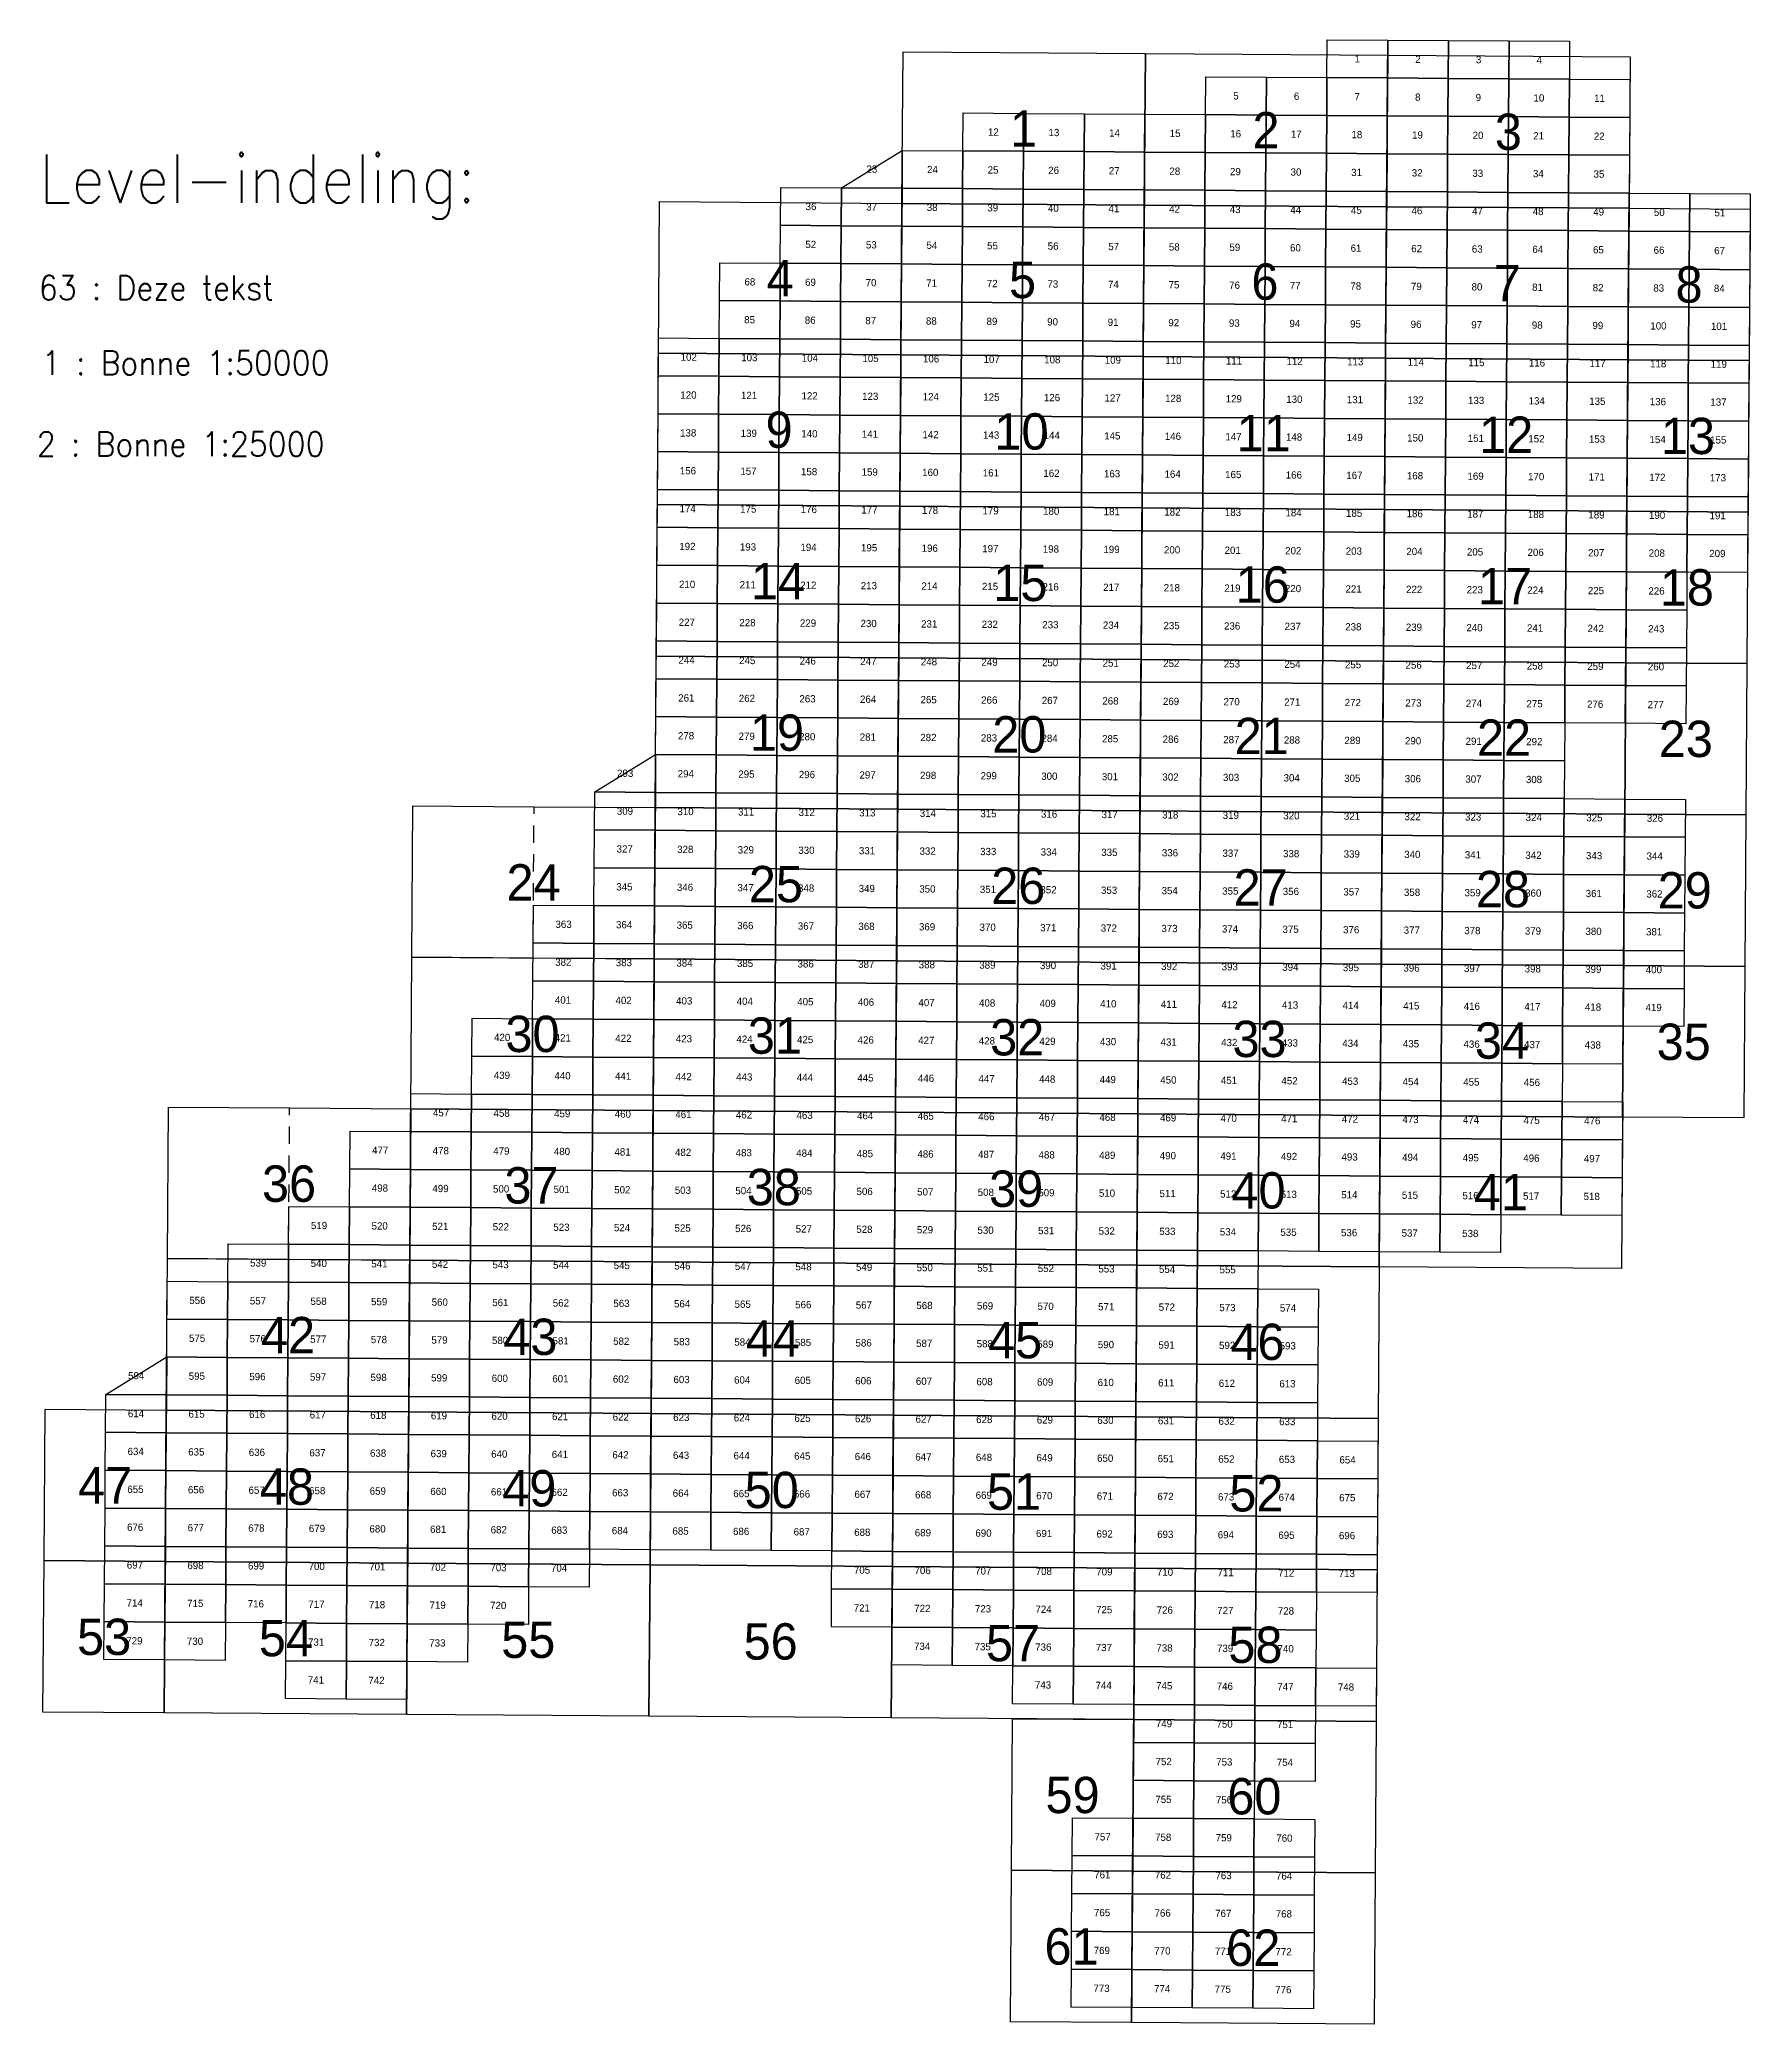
# Model space of a CAD drawing. Extents: x -802 to 281515, y 299484 to 627054.
import ezdxf
from ezdxf.enums import TextEntityAlignment as Align

# ---------------------------------------------------------------- set-up
doc = ezdxf.new("R2010")
doc.units = 0
doc.header["$MEASUREMENT"] = 0
doc.linetypes.add('DGN_STYLE_2', pattern=[4762.22043, 2857.332258, -1904.888172])
for name, color, linetype in [('LEVEL_1', 7, 'CONTINUOUS'), ('LEVEL_2', 7, 'CONTINUOUS'), ('LEVEL_63', 7, 'CONTINUOUS')]:
    doc.layers.add(name, color=color, linetype=linetype)
doc.styles.add('STYLE-ENGINEERING', font='ENGINEERING.shx')
doc.styles.add('STYLE-STANDARD', font='STANDARD.shx')

msp = doc.modelspace()

# ---------------------------------------------------------------- texts
at = {"layer": 'LEVEL_1', "color": 211, "linetype": 'CONTINUOUS', "style": 'STYLE-ENGINEERING'}
for s, p in [('1', (161588.52007, 612396.34)), ('2', (201588.53007, 612122.355)), ('3', (241588.48007, 611854.875)), ('4', (121408.27507, 587676.88)), ('5', (161407.7205, 587396.985)), ('6', (201406.67507, 587123.235)), ('7', (241405.70507, 586855.2)), ('8', (271405.15507, 586656.995)), ('9', (121230.02507, 562677.055)), ('10', (161228.655391, 562398.01)), ('11', (201226.83507, 562124.365)), ('12', (241225.12007, 561855.69)), ('13', (271224.05507, 561656.595)), ('14', (121053.07007, 537677.58)), ('15', (161051.1255, 537399.285)), ('16', (201048.75007, 537125.64)), ('17', (241046.52007, 536856.235)), ('18', (271045.11007, 536656.165)), ('19', (120877.23507, 512678.34)), ('20', (160874.935391, 512400.685)), ('21', (200872.24007, 512126.95)), ('22', (240869.72007, 511856.715)), ('23', (270868.17507, 511655.6)), ('25', (120702.3305, 487679.215)), ('26', (160699.90007, 487402.11)), ('27', (200697.11507, 487128.19)), ('28', (240694.53007, 486857.025)), ('29', (270692.96007, 486654.8)), ('30', (80529.595391, 462959.61)), ('31', (120528.16507, 462680.1)), ('32', (160525.84007, 462403.455)), ('33', (200523.18507, 462129.245)), ('34', (240520.77007, 461857.05)), ('35', (270519.3605, 461653.605)), ('36', (40355.39507, 438240.245)), ('37', (80355.69007, 437959.295)), ('38', (120354.55507, 437680.885)), ('39', (160352.56507, 437404.595)), ('40', (200350.265391, 437129.995)), ('41', (240348.24507, 436856.685)), ('42', (40181.13507, 413238.075)), ('43', (80181.92007, 412958.87)), ('44', (120181.32007, 412681.455)), ('45', (160179.8755, 412405.42)), ('46', (200178.17507, 412130.35)), ('47', (10004.58507, 388445.03)), ('48', (40006.60007, 388235.79)), ('49', (80008.11007, 387958.215)), ('50', (120008.255391, 387681.705)), ('51', (160007.60507, 387405.835)), ('52', (200006.71507, 387130.185)), ('53', (9828.90007, 363440.94)), ('54', (39831.60507, 363233.25)), ('55', (79834.0655, 362957.225)), ('56', (119835.19507, 362681.52)), ('57', (159835.55007, 362405.715)), ('58', (199835.71007, 362129.385)), ('59', (169664.06007, 337335.82)), ('60', (199664.955391, 337127.86)), ('61', (169492.30007, 312334.25)), ('62', (199494.30007, 312125.4))]:
    msp.add_text(s, height=6000, dxfattribs=at).set_placement(p, align=Align.MIDDLE_CENTER)
at = {"layer": 'LEVEL_1', "color": 211, "linetype": 'DGN_STYLE_2', "style": 'STYLE-ENGINEERING'}
msp.add_text('24', height=6000, dxfattribs=at).set_placement((80703.83007, 487959.915), align=Align.MIDDLE_CENTER)
at = {"layer": 'LEVEL_2', "color": 132, "linetype": 'CONTINUOUS', "style": 'STYLE-ENGINEERING'}
for s, p in [('1', (216675.100414, 623895.2)), ('2', (226675.100414, 623828.35)), ('3', (236675.350414, 623761.85)), ('4', (246675.550414, 623696.05)), ('5', (196629.1005, 617780.25)), ('6', (206629.150414, 617712.6)), ('7', (216629.150414, 617645.3)), ('8', (226629.150414, 617578.4)), ('9', (236629.250414, 617512)), ('10', (246629.350078, 617446.15)), ('11', (256629.500414, 617380.4)), ('12', (156583.500414, 611805.35)), ('13', (166583.500414, 611736.05)), ('14', (176583.500414, 611667.05)), ('15', (186583.4505, 611598.55)), ('16', (196583.400414, 611530.45)), ('17', (206583.350414, 611462.75)), ('18', (216583.300414, 611395.45)), ('19', (226583.250414, 611328.6)), ('20', (236583.250078, 611262.1)), ('21', (246583.300414, 611196.1)), ('22', (256583.350414, 611130.35)), ('23', (136538.200414, 605695.4)), ('24', (146538.250414, 605625.25)), ('25', (156538.2005, 605555.5)), ('26', (166538.200414, 605486.15)), ('27', (176538.050414, 605417.25)), ('28', (186537.950414, 605348.75)), ('29', (196537.800414, 605280.65)), ('30', (206537.700078, 605212.95)), ('31', (216537.550414, 605145.65)), ('32', (226537.500414, 605078.75)), ('33', (236537.450414, 605012.15)), ('34', (246537.400414, 604946.15)), ('35', (256537.4505, 604880.15)), ('36', (126493.150414, 599515.95)), ('37', (136493.200414, 599445.45)), ('38', (146493.100414, 599375.3)), ('39', (156493.050414, 599305.65)), ('40', (166492.900078, 599236.35)), ('41', (176492.750414, 599167.45)), ('42', (186492.550414, 599099)), ('43', (196492.400414, 599030.9)), ('44', (206492.200414, 598963.2)), ('45', (216492.0505, 598895.85)), ('46', (226491.900414, 598828.9)), ('47', (236491.750414, 598762.3)), ('48', (246491.650414, 598696.05)), ('49', (256491.550414, 598630.15)), ('50', (266491.600078, 598564.6)), ('51', (276491.650414, 598499.35)), ('52', (126448.290414, 593265.955)), ('53', (136448.210414, 593195.49)), ('54', (146448.100414, 593125.48)), ('55', (156447.9705, 593055.82)), ('56', (166447.765414, 592986.555)), ('57', (176447.545414, 592917.74)), ('58', (186447.315414, 592849.26)), ('59', (196447.080414, 592781.17)), ('60', (206446.840078, 592713.415)), ('61', (216446.610414, 592646.085)), ('62', (226446.375414, 592579.09)), ('63', (236446.160414, 592512.415)), ('64', (246446.010414, 592446.115)), ('65', (256445.9255, 592380.13)), ('66', (266445.870414, 592314.51)), ('67', (276445.850414, 592249.2)), ('68', (116403.540414, 587086.805)), ('69', (126403.510414, 587015.99)), ('70', (136403.400078, 586945.63)), ('71', (146403.220414, 586875.62)), ('72', (156403.015414, 586806.005)), ('73', (166402.745414, 586736.84)), ('74', (176402.465414, 586667.96)), ('75', (186402.1805, 586599.52)), ('76', (196401.890414, 586531.415)), ('77', (206401.560414, 586463.685)), ('78', (216401.275414, 586396.29)), ('79', (226401.010414, 586329.265)), ('80', (236400.760078, 586262.565)), ('81', (246400.525414, 586196.23)), ('82', (256400.370414, 586130.16)), ('83', (266400.300414, 586064.45)), ('84', (276400.200414, 585999.05)), ('85', (116358.9505, 580836.8)), ('86', (126358.850414, 580766.1)), ('87', (136358.650414, 580695.75)), ('88', (146358.400414, 580625.8)), ('89', (156358.150414, 580556.3)), ('90', (166357.850078, 580487.05)), ('91', (176357.500414, 580418.25)), ('92', (186357.150414, 580349.8)), ('93', (196356.800414, 580281.7)), ('94', (206356.450414, 580213.95)), ('95', (216356.1005, 580146.55)), ('96', (226355.750414, 580079.45)), ('97', (236355.450414, 580012.75)), ('98', (246355.200414, 579946.3)), ('99', (256355.000414, 579880.2)), ('100', (266354.800078, 579814.4)), ('101', (276354.750414, 579748.9)), ('102', (106314.500414, 574657.85)), ('103', (116314.400414, 574586.8)), ('104', (126314.200414, 574516.15)), ('105', (136313.9505, 574445.9)), ('106', (146313.700414, 574376.05)), ('107', (156313.400414, 574306.5)), ('108', (166313.000414, 574237.35)), ('109', (176312.600414, 574168.55)), ('110', (186312.250078, 574100.1)), ('111', (196311.850414, 574032)), ('112', (206311.450414, 573964.25)), ('113', (216311.000414, 573896.8)), ('114', (226310.650414, 573829.7)), ('115', (236310.3005, 573762.9)), ('116', (246310.000414, 573696.4)), ('117', (256309.750414, 573630.25)), ('118', (266309.550414, 573564.35)), ('119', (276309.400414, 573498.75)), ('120', (106270.055078, 568407.77)), ('121', (116269.885414, 568336.825)), ('122', (126269.685414, 568266.27)), ('123', (136269.395414, 568196.095)), ('124', (146269.085414, 568126.25)), ('125', (156268.6955, 568056.785)), ('126', (166268.290414, 567987.645)), ('127', (176267.870414, 567918.875)), ('128', (186267.440414, 567850.42)), ('129', (196267.005414, 567782.335)), ('130', (206266.515078, 567714.555)), ('131', (216266.085414, 567647.09)), ('132', (226265.660414, 567579.925)), ('133', (236265.295414, 567513.06)), ('134', (246264.950414, 567446.545)), ('135', (256264.6205, 567380.275)), ('136', (266264.370414, 567314.295)), ('137', (276264.200414, 567248.6)), ('138', (106225.635414, 562157.775)), ('139', (116225.485414, 562086.92)), ('140', (126225.245078, 562016.445)), ('141', (136224.935414, 561946.3)), ('142', (146224.545414, 561876.485)), ('143', (156224.140414, 561807.095)), ('144', (166223.670414, 561737.975)), ('145', (176223.2405, 561669.22)), ('146', (186222.755414, 561600.685)), ('147', (196222.265414, 561532.655)), ('148', (206221.735414, 561464.84)), ('149', (216221.260414, 561397.375)), ('150', (226220.795078, 561330.16)), ('151', (236220.400414, 561263.245)), ('152', (246219.970414, 561196.625)), ('153', (256219.670414, 561130.295)), ('154', (266219.350414, 561064.25)), ('155', (276219.1005, 560998.45)), ('156', (106181.400414, 555907.8)), ('157', (116181.200414, 555837.05)), ('158', (126180.900414, 555766.6)), ('159', (136180.550414, 555696.5)), ('160', (146180.100078, 555626.8)), ('161', (156179.650414, 555557.4)), ('162', (166179.200414, 555488.3)), ('163', (176178.700414, 555419.45)), ('164', (186178.150414, 555351.1)), ('165', (196177.6005, 555283)), ('166', (206177.050414, 555215.2)), ('167', (216176.550414, 555147.65)), ('168', (226176.100414, 555080.4)), ('169', (236175.600414, 555013.45)), ('170', (246175.200078, 554946.75)), ('171', (256174.800414, 554880.35)), ('172', (266174.450414, 554814.2)), ('173', (276174.200414, 554748.3)), ('174', (106137.250414, 549657.85)), ('175', (116136.9505, 549587.1)), ('176', (126136.650414, 549516.75)), ('177', (136136.200414, 549446.75)), ('178', (146135.800414, 549377.1)), ('179', (156135.300414, 549307.7)), ('180', (166134.750078, 549238.65)), ('181', (176134.200414, 549169.9)), ('182', (186133.650414, 549101.5)), ('183', (196133.050414, 549033.35)), ('184', (206132.550414, 548965.5)), ('185', (216132.0005, 548897.95)), ('186', (226131.450414, 548830.7)), ('187', (236130.950414, 548763.65)), ('188', (246130.500414, 548696.9)), ('189', (256130.050414, 548630.4)), ('190', (266129.700078, 548564.15)), ('191', (276129.450414, 548498.15)), ('192', (106093.115414, 543407.83)), ('193', (116092.815414, 543337.21)), ('194', (126092.435414, 543266.955)), ('195', (136092.0205, 543197.01)), ('196', (146091.530414, 543127.375)), ('197', (156090.970414, 543058.04)), ('198', (166090.440414, 542989.01)), ('199', (176089.845414, 542920.275)), ('200', (186089.245078, 542851.84)), ('201', (196088.685414, 542783.69)), ('202', (206088.080414, 542715.83)), ('203', (216087.480414, 542648.255)), ('204', (226086.935414, 542580.91)), ('205', (236086.4055, 542513.845)), ('206', (246085.890414, 542447.005)), ('207', (256085.450414, 542380.44)), ('208', (266085.080414, 542314.09)), ('209', (276084.750414, 542248)), ('210', (106049.065078, 537157.91)), ('211', (116048.735414, 537087.355)), ('212', (126048.320414, 537017.16)), ('213', (136047.880414, 536947.275)), ('214', (146047.320414, 536877.69)), ('215', (156046.7905, 536808.36)), ('216', (166046.195414, 536739.375)), ('217', (176045.595414, 536670.64)), ('218', (186044.985414, 536602.24)), ('219', (196044.330414, 536534.08)), ('220', (206043.730078, 536466.155)), ('221', (216043.135414, 536398.51)), ('222', (226042.505414, 536331.145)), ('223', (236041.990414, 536264.005)), ('224', (246041.450414, 536197.14)), ('225', (256040.9805, 536130.49)), ('226', (266040.550414, 536064.05)), ('227', (106005.100414, 530907.95)), ('228', (116004.700414, 530837.55)), ('229', (126004.300414, 530767.4)), ('230', (136003.750078, 530697.55)), ('231', (146003.250414, 530628)), ('232', (156002.650414, 530558.75)), ('233', (166002.050414, 530489.75)), ('234', (176001.450414, 530421.05)), ('235', (186000.7505, 530352.6)), ('236', (196000.150414, 530284.4)), ('237', (205999.500414, 530216.5)), ('238', (215998.800414, 530148.8)), ('239', (225998.250414, 530081.4)), ('240', (235997.650078, 530014.2)), ('241', (245997.100414, 529947.25)), ('242', (255996.600414, 529880.5)), ('243', (265996.200414, 529813.95)), ('244', (105961.150414, 524658.1)), ('245', (115960.7505, 524587.7)), ('246', (125960.300414, 524517.6)), ('247', (135959.800414, 524447.85)), ('248', (145959.200414, 524378.35)), ('249', (155958.600414, 524309.1)), ('250', (165958.000078, 524240.1)), ('251', (175957.300414, 524171.4)), ('252', (185956.700414, 524102.95)), ('253', (195956.000414, 524034.8)), ('254', (205955.300414, 523966.8)), ('255', (215954.6505, 523899.15)), ('256', (225954.050414, 523831.6)), ('257', (235953.400414, 523764.35)), ('258', (245952.900414, 523697.35)), ('259', (255952.350414, 523630.5)), ('260', (265951.900078, 523563.9)), ('261', (105917.285414, 518408.19)), ('262', (115916.885414, 518337.88)), ('263', (125916.405414, 518267.865)), ('264', (135915.840414, 518198.14)), ('265', (145915.2555, 518128.645)), ('266', (155914.645414, 518059.435)), ('267', (165913.970414, 517990.5)), ('268', (175913.330414, 517921.79)), ('269', (185912.635414, 517853.35)), ('270', (195911.935078, 517785.135)), ('271', (205911.240414, 517717.18)), ('272', (215910.595414, 517649.385)), ('273', (225909.910414, 517581.85)), ('274', (235909.345414, 517514.57)), ('275', (245908.7455, 517447.445)), ('276', (255908.215414, 517380.515)), ('277', (265907.765414, 517313.78)), ('278', (105873.485414, 512158.38)), ('279', (115873.055414, 512088.065)), ('280', (125872.540078, 512018.14)), ('281', (135872.005414, 511948.445)), ('282', (145871.395414, 511878.985)), ('283', (155870.720414, 511809.8)), ('284', (165870.080414, 511740.89)), ('285', (175869.3855, 511672.2)), ('286', (185868.685414, 511603.785)), ('287', (195867.990414, 511535.48)), ('288', (205867.295414, 511467.485)), ('289', (215866.610414, 511399.7)), ('290', (225865.945078, 511332.12)), ('291', (235865.295414, 511264.695)), ('292', (245864.715414, 511197.515)), ('293', (95830.200414, 505978.95)), ('294', (105829.750414, 505908.45)), ('295', (115829.2505, 505838.3)), ('296', (125828.750414, 505768.4)), ('297', (135828.200414, 505698.75)), ('298', (145827.550414, 505629.35)), ('299', (155826.900414, 505560.2)), ('300', (165826.250078, 505491.3)), ('301', (175825.550414, 505422.7)), ('302', (185824.850414, 505354.15)), ('303', (195824.100414, 505285.85)), ('304', (205823.400414, 505217.8)), ('305', (215822.7005, 505150)), ('306', (225822.000414, 505082.3)), ('307', (235821.400414, 505014.85)), ('308', (245820.850414, 504947.6)), ('309', (95786.400414, 499728.95)), ('310', (105786.000078, 499658.6)), ('311', (115785.500414, 499588.5)), ('312', (125784.950414, 499518.65)), ('313', (135784.450414, 499449.05)), ('314', (145783.800414, 499379.7)), ('315', (155783.1505, 499310.55)), ('316', (165782.450414, 499241.7)), ('317', (175781.750414, 499173)), ('318', (185781.000414, 499104.45)), ('319', (195780.300414, 499036.2)), ('320', (205779.600078, 498968.15)), ('321', (215778.900414, 498900.25)), ('322', (225778.250414, 498832.5)), ('323', (235777.600414, 498765)), ('324', (245777.000414, 498697.65)), ('325', (255776.4505, 498630.45)), ('326', (265775.950414, 498563.4)), ('327', (95742.750414, 493479.01)), ('328', (105742.320414, 493408.735)), ('329', (115741.800414, 493338.68)), ('330', (125741.345078, 493268.89)), ('331', (135740.765414, 493199.37)), ('332', (145740.110414, 493130.005)), ('333', (155739.430414, 493060.905)), ('334', (165738.740414, 492992.005)), ('335', (175738.0355, 492923.31)), ('336', (185737.325414, 492854.86)), ('337', (195736.610414, 492786.555)), ('338', (205735.895414, 492718.445)), ('339', (215735.195414, 492650.47)), ('340', (225734.500078, 492582.735)), ('341', (235733.870414, 492515.13)), ('342', (245733.260414, 492447.7)), ('343', (255732.725414, 492380.4)), ('344', (265732.265414, 492313.27)), ('345', (95699.1205, 487229.085)), ('346', (105698.700414, 487158.88)), ('347', (115698.245414, 487088.94)), ('348', (125697.715414, 487019.17)), ('349', (135697.110414, 486949.655)), ('350', (145696.480078, 486880.355)), ('351', (155695.840414, 486811.305)), ('352', (165695.135414, 486742.41)), ('353', (175694.425414, 486673.71)), ('354', (185693.660414, 486605.205)), ('355', (195692.9455, 486536.895)), ('356', (205692.245414, 486468.72)), ('357', (215691.550414, 486400.735)), ('358', (225690.870414, 486332.93)), ('359', (235690.260414, 486265.25)), ('360', (245689.625078, 486197.75)), ('361', (255689.115414, 486130.37)), ('362', (265688.650414, 486063.1)), ('363', (85655.950414, 481049.5)), ('364', (95655.500414, 480979.15)), ('365', (105655.1505, 480909.05)), ('366', (115654.700414, 480839.1)), ('367', (125654.100414, 480769.45)), ('368', (135653.550414, 480699.95)), ('369', (145652.950414, 480630.75)), ('370', (155652.250078, 480561.65)), ('371', (165651.550414, 480492.75)), ('372', (175650.800414, 480424.1)), ('373', (185650.100414, 480355.55)), ('374', (195649.400414, 480287.2)), ('375', (205648.7005, 480219)), ('376', (215648.000414, 480151)), ('377', (225647.350414, 480083.1)), ('378', (235646.700414, 480015.35)), ('379', (245646.150414, 479947.75)), ('380', (255645.600078, 479880.25)), ('381', (265645.100414, 479812.95)), ('382', (85612.300414, 474799.5)), ('383', (95612.000414, 474729.2)), ('384', (105611.650414, 474659.15)), ('385', (115611.1005, 474589.35)), ('386', (125610.600414, 474519.7)), ('387', (135610.050414, 474450.3)), ('388', (145609.400414, 474381.05)), ('389', (155608.700414, 474312)), ('390', (165608.000078, 474243.15)), ('391', (175607.300414, 474174.4)), ('392', (185606.600414, 474105.9)), ('393', (195605.900414, 474037.5)), ('394', (205605.200414, 473969.3)), ('395', (215604.5005, 473901.2)), ('396', (225603.900414, 473833.25)), ('397', (235603.250414, 473765.4)), ('398', (245602.650414, 473697.7)), ('399', (255602.150414, 473630.2)), ('400', (265601.700078, 473562.7)), ('401', (85568.790414, 468549.45)), ('402', (95568.505414, 468479.28)), ('403', (105568.075414, 468409.315)), ('404', (115567.615414, 468339.55)), ('405', (125567.1205, 468269.98)), ('406', (135566.545414, 468200.595)), ('407', (145565.900414, 468131.405)), ('408', (155565.230414, 468062.35)), ('409', (165564.550414, 467993.475)), ('410', (175563.860078, 467924.775)), ('411', (185563.160414, 467856.205)), ('412', (195562.460414, 467787.805)), ('413', (205561.765414, 467719.525)), ('414', (215561.125414, 467651.41)), ('415', (225560.4505, 467583.355)), ('416', (235559.840414, 467515.46)), ('417', (245559.300414, 467447.725)), ('418', (255558.785414, 467380.035)), ('419', (265558.350414, 467312.45)), ('420', (75525.540078, 462369.75)), ('421', (85525.305414, 462299.43)), ('422', (95524.975414, 462229.365)), ('423', (105524.615414, 462159.45)), ('424', (115524.170414, 462089.78)), ('425', (125523.6455, 462020.245)), ('426', (135523.100414, 461950.905)), ('427', (145522.480414, 461881.7)), ('428', (155521.850414, 461812.675)), ('429', (165521.160414, 461743.825)), ('430', (175520.510078, 461675.105)), ('431', (185519.810414, 461606.505)), ('432', (195519.115414, 461538.075)), ('433', (205518.425414, 461469.76)), ('434', (215517.800414, 461401.555)), ('435', (225517.1405, 461333.46)), ('436', (235516.550414, 461265.525)), ('437', (245516.035414, 461197.635)), ('438', (255515.500414, 461129.9)), ('439', (75482.050414, 456119.6)), ('440', (85481.800078, 456049.45)), ('441', (95481.550414, 455979.4)), ('442', (105481.150414, 455909.65)), ('443', (115480.750414, 455839.95)), ('444', (125480.250414, 455770.5)), ('445', (135479.7005, 455701.15)), ('446', (145479.100414, 455632)), ('447', (155478.450414, 455563)), ('448', (165477.850414, 455494.15)), ('449', (175477.150414, 455425.4)), ('450', (185476.500078, 455356.8)), ('451', (195475.800414, 455288.35)), ('452', (205475.200414, 455219.95)), ('453', (215474.450414, 455151.7)), ('454', (225473.900414, 455083.6)), ('455', (235473.3505, 455015.5)), ('456', (245472.800414, 454947.6)), ('457', (65438.650414, 449939.8)), ('458', (75438.550414, 449869.55)), ('459', (85438.400414, 449799.4)), ('460', (95438.050078, 449729.55)), ('461', (105437.750414, 449659.8)), ('462', (115437.300414, 449590.15)), ('463', (125436.850414, 449520.7)), ('464', (135436.300414, 449451.45)), ('465', (145435.7505, 449382.3)), ('466', (155435.150414, 449313.3)), ('467', (165434.500414, 449244.45)), ('468', (175433.900414, 449175.7)), ('469', (185433.200414, 449107.1)), ('470', (195432.600078, 449038.55)), ('471', (205431.850414, 448970.2)), ('472', (215431.300414, 448901.85)), ('473', (225430.700414, 448833.65)), ('474', (235430.200414, 448765.5)), ('475', (245429.7005, 448697.45)), ('476', (255429.250414, 448629.45)), ('477', (55395.130414, 443759.97)), ('478', (65395.175414, 443689.62)), ('479', (75395.120414, 443619.41)), ('480', (85394.910078, 443549.435)), ('481', (95394.660414, 443479.645)), ('482', (105394.315414, 443409.875)), ('483', (115393.940414, 443340.335)), ('484', (125393.480414, 443270.97)), ('485', (135392.9905, 443201.72)), ('486', (145392.435414, 443132.585)), ('487', (155391.855414, 443063.61)), ('488', (165391.265414, 442994.745)), ('489', (175390.610414, 442925.99)), ('490', (185390.005078, 442857.33)), ('491', (195389.350414, 442788.825)), ('492', (205388.750414, 442720.31)), ('493', (215388.155414, 442651.99)), ('494', (225387.625414, 442583.66)), ('495', (235387.1105, 442515.465)), ('496', (245386.620414, 442447.305)), ('497', (255386.200414, 442379.22)), ('498', (55351.675414, 437509.67)), ('499', (65351.720414, 437439.41)), ('500', (75351.660078, 437369.335)), ('501', (85351.510414, 437299.395)), ('502', (95351.265414, 437229.625)), ('503', (105350.990414, 437159.985)), ('504', (115350.580414, 437090.52)), ('505', (125350.1405, 437021.17)), ('506', (135349.685414, 436951.985)), ('507', (145349.155414, 436882.86)), ('508', (155348.615414, 436813.895)), ('509', (165348.010414, 436745.04)), ('510', (175347.405078, 436676.23)), ('511', (185346.850414, 436607.575)), ('512', (195346.250414, 436539.01)), ('513', (205345.655414, 436470.49)), ('514', (215345.075414, 436402.06)), ('515', (225344.5605, 436333.715)), ('516', (235344.070414, 436265.405)), ('517', (245343.650414, 436197.17)), ('518', (255343.210414, 436128.965)), ('519', (45308.000414, 431329.65)), ('520', (55308.150078, 431259.35)), ('521', (65308.250414, 431189.2)), ('522', (75308.200414, 431119.2)), ('523', (85308.100414, 431049.35)), ('524', (95307.900414, 430979.65)), ('525', (105307.6005, 430910.1)), ('526', (115307.250414, 430840.65)), ('527', (125306.850414, 430771.4)), ('528', (135306.400414, 430702.2)), ('529', (145305.950414, 430633.15)), ('530', (155305.400078, 430564.15)), ('531', (165304.800414, 430495.25)), ('532', (175304.300414, 430426.5)), ('533', (185303.700414, 430357.8)), ('534', (195303.150414, 430289.15)), ('535', (205302.6005, 430220.6)), ('536', (215302.050414, 430152.15)), ('537', (225301.550414, 430083.7)), ('538', (235301.150414, 430015.3)), ('539', (35264.100414, 425149.5)), ('540', (45264.400078, 425079.2)), ('541', (55264.650414, 425009)), ('542', (65264.750414, 424938.95)), ('543', (75264.800414, 424869.05)), ('544', (85264.650414, 424799.3)), ('545', (95264.5005, 424729.7)), ('546', (105264.250414, 424660.2)), ('547', (115263.950414, 424590.85)), ('548', (125263.550414, 424521.6)), ('549', (135263.200414, 424452.45)), ('550', (145262.700078, 424383.35)), ('551', (155262.200414, 424314.4)), ('552', (165261.700414, 424245.5)), ('553', (175261.150414, 424176.7)), ('554', (185260.650414, 424107.95)), ('555', (195260.1505, 424039.3)), ('556', (25220.035414, 418969.265)), ('557', (35220.520414, 418898.93)), ('558', (45220.895414, 418828.72)), ('559', (55221.155414, 418758.635)), ('560', (65221.310078, 418688.715)), ('561', (75221.310414, 418618.915)), ('562', (85221.260414, 418549.27)), ('563', (95221.120414, 418479.74)), ('564', (105220.945414, 418410.31)), ('565', (115220.6305, 418340.985)), ('566', (125220.335414, 418271.76)), ('567', (135219.910414, 418202.625)), ('568', (145219.525414, 418133.585)), ('569', (155219.055414, 418064.585)), ('570', (165218.585078, 417995.72)), ('571', (175218.100414, 417926.89)), ('572', (185217.615414, 417858.135)), ('573', (195217.130414, 417789.405)), ('574', (205216.650414, 417720.75)), ('575', (25176.4205, 412718.53)), ('576', (35176.945414, 412648.32)), ('577', (45177.355414, 412578.235)), ('578', (55177.660414, 412508.315)), ('579', (65177.810414, 412438.515)), ('580', (75177.910078, 412368.77)), ('581', (85177.870414, 412299.19)), ('582', (95177.795414, 412229.71)), ('583', (105177.580414, 412160.385)), ('584', (115177.385414, 412091.11)), ('585', (125177.0605, 412021.875)), ('586', (135176.725414, 411952.785)), ('587', (145176.355414, 411883.735)), ('588', (155175.935414, 411814.82)), ('589', (165175.500414, 411745.89)), ('590', (175175.065078, 411677.035)), ('591', (185174.580414, 411608.255)), ('592', (195174.150414, 411539.5)), ('593', (205173.735414, 411470.765)), ('594', (15132.050414, 406538)), ('595', (25132.7505, 406467.8)), ('596', (35133.350414, 406397.7)), ('597', (45133.800414, 406327.8)), ('598', (55134.100414, 406257.95)), ('599', (65134.350414, 406188.2)), ('600', (75134.450078, 406118.6)), ('601', (85134.500414, 406049.1)), ('602', (95134.400414, 405979.75)), ('603', (105134.300414, 405910.45)), ('604', (115134.100414, 405841.15)), ('605', (125133.8505, 405772)), ('606', (135133.550414, 405702.9)), ('607', (145133.200414, 405633.95)), ('608', (155132.850414, 405564.95)), ('609', (165132.450414, 405496.05)), ('610', (175132.000078, 405427.2)), ('611', (185131.650414, 405358.35)), ('612', (195131.250414, 405289.55)), ('613', (205130.850414, 405220.8)), ('614', (15088.350414, 400287.1)), ('615', (25089.1005, 400217.05)), ('616', (35089.700414, 400147.15)), ('617', (45090.200414, 400077.3)), ('618', (55090.550414, 400007.55)), ('619', (65090.850414, 399937.95)), ('620', (75091.000078, 399868.45)), ('621', (85091.050414, 399799.05)), ('622', (95091.050414, 399729.7)), ('623', (105091.000414, 399660.45)), ('624', (115090.850414, 399591.25)), ('625', (125090.6005, 399522.1)), ('626', (135090.350414, 399453.05)), ('627', (145090.100414, 399384.05)), ('628', (155089.750414, 399315.1)), ('629', (165089.400414, 399246.2)), ('630', (175089.050078, 399177.3)), ('631', (185088.700414, 399108.45)), ('632', (195088.350414, 399039.6)), ('633', (205088.050414, 398970.75)), ('634', (15044.600414, 394036.2)), ('635', (25045.4055, 393966.315)), ('636', (35046.075414, 393896.52)), ('637', (45046.585414, 393826.775)), ('638', (55047.030414, 393757.18)), ('639', (65047.320414, 393687.68)), ('640', (75047.510078, 393618.27)), ('641', (85047.650414, 393548.9)), ('642', (95047.700414, 393479.665)), ('643', (105047.660414, 393410.465)), ('644', (115047.540414, 393341.29)), ('645', (125047.3855, 393272.19)), ('646', (135047.210414, 393203.165)), ('647', (145046.960414, 393134.16)), ('648', (155046.695414, 393065.22)), ('649', (165046.370414, 392996.29)), ('650', (175046.085078, 392927.37)), ('651', (185045.800414, 392858.46)), ('652', (195045.515414, 392789.545)), ('653', (205045.235414, 392720.685)), ('654', (215044.965414, 392651.77)), ('655', (15000.8555, 387785.265)), ('656', (25001.675414, 387715.52)), ('657', (35002.385414, 387645.825)), ('658', (45002.980414, 387576.28)), ('659', (55003.420414, 387506.78)), ('660', (65003.810078, 387437.37)), ('661', (75004.050414, 387368.05)), ('662', (85004.200414, 387298.765)), ('663', (95004.310414, 387229.565)), ('664', (105004.340414, 387160.44)), ('665', (115004.2855, 387091.34)), ('666', (125004.160414, 387022.265)), ('667', (135004.010414, 386953.26)), ('668', (145003.845414, 386884.27)), ('669', (155003.620414, 386815.29)), ('670', (165003.385078, 386746.32)), ('671', (175003.150414, 386677.41)), ('672', (185002.915414, 386608.445)), ('673', (195002.685414, 386539.485)), ('674', (205002.465414, 386470.57)), ('675', (215002.2605, 386401.6)), ('676', (14957.000414, 381534.35)), ('677', (24957.900414, 381464.7)), ('678', (34958.700414, 381395.2)), ('679', (44959.300414, 381325.75)), ('680', (54959.850078, 381256.35)), ('681', (64960.250414, 381187.05)), ('682', (74960.550414, 381117.8)), ('683', (84960.800414, 381048.6)), ('684', (94960.950414, 380979.5)), ('685', (104961.0005, 380910.4)), ('686', (114961.000414, 380841.3)), ('687', (124960.950414, 380772.3)), ('688', (134960.900414, 380703.3)), ('689', (144960.750414, 380634.3)), ('690', (154960.600078, 380565.3)), ('691', (164960.400414, 380496.35)), ('692', (174960.250414, 380427.4)), ('693', (184960.050414, 380358.4)), ('694', (194959.900414, 380289.45)), ('695', (204959.7005, 380220.4)), ('696', (214959.600414, 380151.35)), ('697', (14913.150414, 375283.4)), ('698', (24914.150414, 375213.9)), ('699', (34914.950414, 375144.55)), ('700', (44915.650078, 375075.15)), ('701', (54916.200414, 375005.9)), ('702', (64916.700414, 374936.7)), ('703', (74917.050414, 374867.55)), ('704', (84917.350414, 374798.45)), ('705', (134917.7505, 374453.3)), ('706', (144917.650414, 374384.3)), ('707', (154917.550414, 374315.3)), ('708', (164917.450414, 374246.35)), ('709', (174917.350414, 374177.35)), ('710', (184917.250078, 374108.35)), ('711', (194917.100414, 374039.25)), ('712', (204917.000414, 373970.2)), ('713', (214916.950414, 373901.1)), ('714', (14869.300414, 369032.45)), ('715', (24870.2955, 368963.13)), ('716', (34871.180414, 368893.805)), ('717', (44871.900414, 368824.615)), ('718', (54872.560414, 368755.445)), ('719', (64873.070414, 368686.35)), ('720', (74873.525078, 368617.275)), ('721', (134874.545414, 368203.28)), ('722', (144874.570414, 368134.295)), ('723', (154874.525414, 368065.305)), ('724', (164874.525414, 367996.3)), ('725', (174874.4705, 367927.28)), ('726', (184874.410414, 367858.195)), ('727', (194874.350414, 367789.09)), ('728', (204874.350414, 367719.96)), ('729', (14825.345414, 362781.48)), ('730', (24826.430078, 362712.255)), ('731', (44828.160414, 362574.045)), ('732', (54828.870414, 362504.95)), ('733', (64829.475414, 362435.975)), ('734', (144831.475414, 361884.255)), ('735', (154831.5255, 361815.25)), ('736', (164831.570414, 361746.23)), ('737', (174831.560414, 361677.145)), ('738', (184831.600414, 361608.04)), ('739', (194831.600414, 361538.91)), ('740', (204831.665078, 361469.655)), ('741', (44784.350414, 356323.4)), ('742', (54785.150414, 356254.5)), ('743', (164788.650414, 355496.1)), ('744', (174788.700414, 355427)), ('745', (184788.8005, 355357.85)), ('746', (194788.900414, 355288.6)), ('747', (204789.000414, 355219.35)), ('748', (214789.150414, 355150)), ('749', (184746.000414, 349107.6)), ('750', (194746.200078, 349038.3)), ('751', (204746.400414, 348969)), ('752', (184703.250414, 342857.8)), ('753', (194703.500414, 342788)), ('754', (204703.750414, 342718.5)), ('755', (184660.4505, 336606.95)), ('756', (194660.800414, 336537.55)), ('757', (174617.250414, 330425.9)), ('758', (184617.700414, 330356.6)), ('759', (194618.100414, 330287.1)), ('760', (204618.550078, 330217.5)), ('761', (174574.400414, 324175.55)), ('762', (184574.850414, 324106.1)), ('763', (194575.400414, 324036.6)), ('764', (204576.000414, 323966.95)), ('765', (174531.4505, 317925.05)), ('766', (184532.100414, 317855.6)), ('767', (194532.750414, 317786)), ('768', (204533.350414, 317716.2)), ('769', (174488.600414, 311674.55)), ('770', (184489.300078, 311605)), ('771', (194490.000414, 311535.35)), ('772', (204490.800414, 311465.55)), ('773', (174445.650414, 305423.95)), ('774', (184446.450414, 305354.4)), ('775', (194447.3005, 305284.65)), ('776', (204448.150414, 305214.8))]:
    msp.add_text(s, height=1200, dxfattribs=at).set_placement(p, align=Align.MIDDLE_CENTER)
at = {"layer": 'LEVEL_63', "color": 2, "linetype": 'CONTINUOUS', "style": 'STYLE-STANDARD'}
msp.add_text('Level-indeling:', height=8000.000004, dxfattribs=at).set_placement((-939.392, 600115.139))
at = {"layer": 'LEVEL_63', "color": 7, "linetype": 'CONTINUOUS', "style": 'STYLE-STANDARD'}
msp.add_text('63 : Deze tekst', height=3999.999996, dxfattribs=at).set_placement((-939.392, 584115.139))
at = {"layer": 'LEVEL_63', "color": 211, "linetype": 'CONTINUOUS', "style": 'STYLE-STANDARD'}
msp.add_text('1 : Bonne 1:50000', height=3999.999996, dxfattribs=at).set_placement((-442.406, 571719.927))
at = {"layer": 'LEVEL_63', "color": 132, "linetype": 'CONTINUOUS', "style": 'STYLE-STANDARD'}
msp.add_text('2 : Bonne 1:25000', height=3999.999996, dxfattribs=at).set_placement((-1270.71, 558301.479))

# ---------------------------------------------------------------- linework, layer by layer
at = {"layer": 'LEVEL_1', "color": 211, "linetype": 'DGN_STYLE_2'}
for p, q in [((80616.81, 475459.68), (80791.2, 500459.95)), ((40268.67, 425739.38), (40442.79, 450741.44))]:
    msp.add_line(p, q, dxfattribs=at)
at = {"layer": 'LEVEL_1', "color": 211, "linetype": 'CONTINUOUS', "flags": 128}
for points in [[(141678.7, 625035.1), (181679.4, 624757.4), (181497.16, 599758.11), (141497.64, 600035.28)], [(181679.4, 624757.4), (221679.9, 624486.6), (221496.46, 599487.25), (181497.16, 599758.11)], [(221679.9, 624486.6), (261680.5, 624222.5), (261496.1, 599222.26), (221496.46, 599487.25)], [(101497.34, 600319.15), (141497.64, 600035.28), (141318.28, 575035.86), (101318.91, 575318.48)], [(141497.64, 600035.28), (181497.16, 599758.11), (181316.89, 574759.22), (141318.28, 575035.86)], [(181497.16, 599758.11), (221496.46, 599487.25), (221315.31, 574488.14), (181316.89, 574759.22)], [(221496.46, 599487.25), (261496.1, 599222.26), (261314.11, 574222.19), (221315.31, 574488.14)], [(261496.1, 599222.26), (281496.2, 599091.8), (281313.8, 574091), (261314.11, 574222.19)], [(101318.91, 575318.48), (141318.28, 575035.86), (141140.42, 550036.8), (101141.77, 550318.25)], [(141318.28, 575035.86), (181316.89, 574759.22), (181138.36, 549760.59), (141140.42, 550036.8)], [(181316.89, 574759.22), (221315.31, 574488.14), (221136.13, 549489.19), (181138.36, 549760.59)], [(221315.31, 574488.14), (261314.11, 574222.19), (261134.31, 549222.19), (221136.13, 549489.19)], [(261314.11, 574222.19), (281313.8, 574091), (281133.7, 549090.2), (261134.31, 549222.19)], [(101141.77, 550318.25), (141140.42, 550036.8), (140963.89, 525037.98), (100965.72, 525318.36)], [(141140.42, 550036.8), (181138.36, 549760.59), (180961.37, 524762.09), (140963.89, 525037.98)], [(181138.36, 549760.59), (221136.13, 549489.19), (220958.73, 524490.28), (180961.37, 524762.09)], [(221136.13, 549489.19), (261134.31, 549222.19), (260956.52, 524222.13), (220958.73, 524490.28)], [(261134.31, 549222.19), (281133.7, 549090.2), (280955.8, 524089.3), (260956.52, 524222.13)], [(100965.72, 525318.36), (140963.89, 525037.98), (140788.5, 500039.28), (100790.58, 500318.7)], [(140963.89, 525037.98), (180961.37, 524762.09), (180785.75, 499763.62), (140788.5, 500039.28)], [(180961.37, 524762.09), (220958.73, 524490.28), (220782.92, 499491.3), (180785.75, 499763.62)], [(220958.73, 524490.28), (260956.52, 524222.13), (260780.55, 499221.9), (220782.92, 499491.3)], [(260956.52, 524222.13), (280955.8, 524089.3), (280779.7, 499088.2), (260780.55, 499221.9)], [(60791.44, 500602.29), (80791.2, 500459.95), (100790.58, 500318.7), (100616.16, 475319.15), (80616.81, 475459.68), (60617.08, 475601.13)], [(100790.58, 500318.7), (140788.5, 500039.28), (140614.05, 475040.6), (100616.16, 475319.15)], [(140788.5, 500039.28), (180785.75, 499763.62), (180611.31, 474765.08), (140614.05, 475040.6)], [(180785.75, 499763.62), (220782.92, 499491.3), (220608.51, 474492.15), (180611.31, 474765.08)], [(220782.92, 499491.3), (260780.55, 499221.9), (260606.22, 474221.4), (220608.51, 474492.15)], [(260780.55, 499221.9), (280779.7, 499088.2), (280605.4, 474086.7), (260606.22, 474221.4)], [(60617.08, 475601.13), (100616.16, 475319.15), (100442.28, 450319.6), (60443.03, 450600.07)], [(100616.16, 475319.15), (140614.05, 475040.6), (140440.37, 450041.83), (100442.28, 450319.6)], [(140614.05, 475040.6), (180611.31, 474765.08), (180437.86, 449766.34), (140440.37, 450041.83)], [(180611.31, 474765.08), (220608.51, 474492.15), (220435.32, 449492.7), (180437.86, 449766.34)], [(220608.51, 474492.15), (260606.22, 474221.4), (260433.32, 449220.51), (220435.32, 449492.7)], [(260606.22, 474221.4), (280605.4, 474086.7), (280432.7, 449084.8), (260433.32, 449220.51)], [(20442.05, 450883.65), (40442.79, 450741.44), (60443.03, 450600.07), (60269.1, 425598.99), (40268.67, 425739.38), (20267.76, 425880.42)], [(60443.03, 450600.07), (100442.28, 450319.6), (100268.74, 425319.94), (60269.1, 425598.99)], [(100442.28, 450319.6), (140440.37, 450041.83), (140267.27, 425042.85), (100268.74, 425319.94)], [(140440.37, 450041.83), (180437.86, 449766.34), (180265.21, 424767.29), (140267.27, 425042.85)], [(180437.86, 449766.34), (220435.32, 449492.7), (220263.17, 424492.86), (180265.21, 424767.29)], [(220435.32, 449492.7), (260433.32, 449220.51), (260261.68, 424219.13), (220263.17, 424492.86)], [(20267.76, 425880.42), (60269.1, 425598.99), (60095.1, 400597.8), (20093.17, 400877.16)], [(60269.1, 425598.99), (100268.74, 425319.94), (100095.37, 400320.06), (60095.1, 400597.8)], [(100268.74, 425319.94), (140267.27, 425042.85), (140094.54, 400043.55), (100095.37, 400320.06)], [(140267.27, 425042.85), (180265.21, 424767.29), (180093.18, 399767.84), (140094.54, 400043.55)], [(180265.21, 424767.29), (220263.17, 424492.86), (220091.85, 399492.51), (180093.18, 399767.84)], [(91.4, 401017.6), (20093.17, 400877.16), (19918.1, 375873.78), (-84, 376012.9)], [(20093.17, 400877.16), (60095.1, 400597.8), (59920.85, 375596.37), (19918.1, 375873.78)], [(60095.1, 400597.8), (100095.37, 400320.06), (99921.97, 375319.86), (59920.85, 375596.37)], [(100095.37, 400320.06), (140094.54, 400043.55), (139922.03, 375043.83), (99921.97, 375319.86)], [(140094.54, 400043.55), (180093.18, 399767.84), (179921.58, 374767.86), (139922.03, 375043.83)], [(180093.18, 399767.84), (220091.85, 399492.51), (219921.2, 374491.53), (179921.58, 374767.86)], [(-84, 376012.9), (19918.1, 375873.78), (19742.36, 350870.13), (-260.3, 351008.1)], [(19918.1, 375873.78), (59920.85, 375596.37), (59746.16, 350594.59), (19742.36, 350870.13)], [(59920.85, 375596.37), (99921.97, 375319.86), (99748.36, 350319.21), (59746.16, 350594.59)], [(99921.97, 375319.86), (139922.03, 375043.83), (139749.52, 350043.57), (99748.36, 350319.21)], [(139922.03, 375043.83), (179921.58, 374767.86), (179750.22, 349767.24), (139749.52, 350043.57)], [(179921.58, 374767.86), (219921.2, 374491.53), (219751.01, 349489.82), (179750.22, 349767.24)], [(159749.89, 349905.51), (179750.22, 349767.24), (179578.9, 324765.9), (159577.9, 324904.4)], [(179750.22, 349767.24), (219751.01, 349489.82), (219581.1, 324487.2), (179578.9, 324765.9)], [(159577.9, 324904.4), (179578.9, 324765.9), (179407.5, 299763.6), (159405.7, 299902.6)], [(179578.9, 324765.9), (219581.1, 324487.2), (219411.3, 299483.7), (179407.5, 299763.6)]]:
    msp.add_lwpolyline(points, close=True, dxfattribs=at)
at = {"layer": 'LEVEL_2', "color": 132, "linetype": 'CONTINUOUS', "flags": 128}
for points in [[(211698, 627053.6), (221698.1, 626986.6), (221652.1, 620736.7), (211652.1, 620803.8)], [(221698.1, 626986.6), (231698.1, 626920), (231652.1, 620670), (221652.1, 620736.7)], [(231698.1, 626920), (241698.6, 626853.7), (241652.3, 620603.8), (231652.1, 620670)], [(241698.6, 626853.7), (251698.8, 626788.3), (251652.5, 620538.4), (241652.3, 620603.8)], [(191652, 620939.1), (201652, 620871.2), (201606.2, 614621.4), (191606.2, 614689.3)], [(201652, 620871.2), (211652.1, 620803.8), (211606.2, 614553.9), (201606.2, 614621.4)], [(211652.1, 620803.8), (221652.1, 620736.7), (221606.2, 614486.8), (211606.2, 614553.9)], [(221652.1, 620736.7), (231652.1, 620670), (231606.2, 614420.2), (221606.2, 614486.8)], [(231652.1, 620670), (241652.3, 620603.8), (241606.2, 614353.9), (231606.2, 614420.2)], [(241652.3, 620603.8), (251652.5, 620538.4), (251606.3, 614288.3), (241606.2, 614353.9)], [(251652.5, 620538.4), (261652.7, 620472.5), (261606.4, 614222.4), (251606.3, 614288.3)], [(151606.2, 614965.1), (161606.2, 614895.5), (161560.8, 608645.7), (151560.8, 608715.2)], [(161606.2, 614895.5), (171606.2, 614826.4), (171560.8, 608576.5), (161560.8, 608645.7)], [(171606.2, 614826.4), (181606.2, 614757.6), (181560.7, 608507.8), (171560.8, 608576.5)], [(181606.2, 614757.6), (191606.2, 614689.3), (191560.6, 608439.5), (181560.7, 608507.8)], [(191606.2, 614689.3), (201606.2, 614621.4), (201560.5, 608371.6), (191560.6, 608439.5)], [(201606.2, 614621.4), (211606.2, 614553.9), (211560.4, 608304.1), (201560.5, 608371.6)], [(211606.2, 614553.9), (221606.2, 614486.8), (221560.3, 608237), (211560.4, 608304.1)], [(221606.2, 614486.8), (231606.2, 614420.2), (231560.3, 608170.3), (221560.3, 608237)], [(231606.2, 614420.2), (241606.2, 614353.9), (241560.3, 608103.9), (231560.3, 608170.3)], [(241606.2, 614353.9), (251606.3, 614288.3), (251560.3, 608038.3), (241560.3, 608103.9)], [(251606.3, 614288.3), (261606.4, 614222.4), (261560.4, 607972.3), (251560.3, 608038.3)], [(141560.8, 608785.2), (141515.7, 602535.3), (131515.6, 602605.6)], [(141560.8, 608785.2), (151560.8, 608715.2), (151515.6, 602465.3), (141515.7, 602535.3)], [(151560.8, 608715.2), (161560.8, 608645.7), (161515.6, 602395.8), (151515.6, 602465.3)], [(161560.8, 608645.7), (171560.8, 608576.5), (171515.4, 602326.7), (161515.6, 602395.8)], [(171560.8, 608576.5), (181560.7, 608507.8), (181515.3, 602258), (171515.4, 602326.7)], [(181560.7, 608507.8), (191560.6, 608439.5), (191515.1, 602189.7), (181515.3, 602258)], [(191560.6, 608439.5), (201560.5, 608371.6), (201515, 602121.8), (191515.1, 602189.7)], [(201560.5, 608371.6), (211560.4, 608304.1), (211514.8, 602054.3), (201515, 602121.8)], [(211560.4, 608304.1), (221560.3, 608237), (221514.7, 601987.2), (211514.8, 602054.3)], [(221560.3, 608237), (231560.3, 608170.3), (231514.6, 601920.4), (221514.7, 601987.2)], [(231560.3, 608170.3), (241560.3, 608103.9), (241514.5, 601854), (231514.6, 601920.4)], [(241560.3, 608103.9), (251560.3, 608038.3), (251514.5, 601788), (241514.5, 601854)], [(251560.3, 608038.3), (261560.4, 607972.3), (261514.4, 601722.3), (251514.5, 601788)], [(121515.6, 602676.4), (131515.6, 602605.6), (131470.7, 596355.6), (121470.7, 596426.3)], [(131515.6, 602605.6), (141515.7, 602535.3), (141470.6, 596285.3), (131470.7, 596355.6)], [(141515.7, 602535.3), (151515.6, 602465.3), (151470.5, 596215.5), (141470.6, 596285.3)], [(151515.6, 602465.3), (161515.6, 602395.8), (161470.4, 596146), (151470.5, 596215.5)], [(161515.6, 602395.8), (171515.4, 602326.7), (171470.2, 596076.9), (161470.4, 596146)], [(171515.4, 602326.7), (181515.3, 602258), (181470, 596008.3), (171470.2, 596076.9)], [(181515.3, 602258), (191515.1, 602189.7), (191469.8, 595940), (181470, 596008.3)], [(191515.1, 602189.7), (201515, 602121.8), (201469.6, 595872.1), (191469.8, 595940)], [(201515, 602121.8), (211514.8, 602054.3), (211469.4, 595804.5), (201469.6, 595872.1)], [(211514.8, 602054.3), (221514.7, 601987.2), (221469.2, 595737.4), (211469.4, 595804.5)], [(221514.7, 601987.2), (231514.6, 601920.4), (231469, 595670.6), (221469.2, 595737.4)], [(231514.6, 601920.4), (241514.5, 601854), (241468.8, 595604.1), (231469, 595670.6)], [(241514.5, 601854), (251514.5, 601788), (251468.7, 595538), (241468.8, 595604.1)], [(251514.5, 601788), (261514.4, 601722.3), (261468.7, 595472.2), (251468.7, 595538)], [(261514.4, 601722.3), (271514.5, 601657), (271468.7, 595406.8), (261468.7, 595472.2)], [(271514.5, 601657), (281514.6, 601591.9), (281468.7, 595341.7), (271468.7, 595406.8)], [(121470.7, 596426.3), (131470.7, 596355.6), (131425.82, 590105.68), (121425.88, 590176.31)], [(131470.7, 596355.6), (141470.6, 596285.3), (141425.7, 590035.46), (131425.82, 590105.68)], [(141470.6, 596285.3), (151470.5, 596215.5), (151425.54, 589965.64), (141425.7, 590035.46)], [(151470.5, 596215.5), (161470.4, 596146), (161425.33, 589896.21), (151425.54, 589965.64)], [(161470.4, 596146), (171470.2, 596076.9), (171425.09, 589827.18), (161425.33, 589896.21)], [(171470.2, 596076.9), (181470, 596008.3), (181424.83, 589758.52), (171425.09, 589827.18)], [(181470, 596008.3), (191469.8, 595940), (191424.56, 589690.24), (181424.83, 589758.52)], [(191469.8, 595940), (201469.6, 595872.1), (201424.28, 589622.33), (191424.56, 589690.24)], [(201469.6, 595872.1), (211469.4, 595804.5), (211424.02, 589554.77), (201424.28, 589622.33)], [(211469.4, 595804.5), (221469.2, 595737.4), (221423.75, 589487.58), (211424.02, 589554.77)], [(221469.2, 595737.4), (231469, 595670.6), (231423.52, 589420.73), (221423.75, 589487.58)], [(231469, 595670.6), (241468.8, 595604.1), (241423.32, 589354.23), (231423.52, 589420.73)], [(241468.8, 595604.1), (251468.7, 595538), (251423.15, 589288.06), (241423.32, 589354.23)], [(251468.7, 595538), (261468.7, 595472.2), (261423.04, 589222.22), (251423.15, 589288.06)], [(261468.7, 595472.2), (271468.7, 595406.8), (271423, 589156.7), (261423.04, 589222.22)], [(271468.7, 595406.8), (281468.7, 595341.7), (281423, 589091.5), (271423, 589156.7)], [(111425.88, 590247.36), (121425.88, 590176.31), (121381.2, 583926.3), (111381.2, 583997.3)], [(121425.88, 590176.31), (131425.82, 590105.68), (131381.1, 583855.8), (121381.2, 583926.3)], [(131425.82, 590105.68), (141425.7, 590035.46), (141380.9, 583785.6), (131381.1, 583855.8)], [(141425.7, 590035.46), (151425.54, 589965.64), (151380.7, 583715.8), (141380.9, 583785.6)], [(151425.54, 589965.64), (161425.33, 589896.21), (161380.4, 583646.5), (151380.7, 583715.8)], [(161425.33, 589896.21), (171425.09, 589827.18), (171380.1, 583577.4), (161380.4, 583646.5)], [(171425.09, 589827.18), (181424.83, 589758.52), (181379.8, 583508.8), (171380.1, 583577.4)], [(181424.83, 589758.52), (191424.56, 589690.24), (191379.5, 583440.5), (181379.8, 583508.8)], [(191424.56, 589690.24), (201424.28, 589622.33), (201379.1, 583372.6), (191379.5, 583440.5)], [(201424.28, 589622.33), (211424.02, 589554.77), (211378.8, 583305), (201379.1, 583372.6)], [(211424.02, 589554.77), (221423.75, 589487.58), (221378.5, 583237.8), (211378.8, 583305)], [(221423.75, 589487.58), (231423.52, 589420.73), (231378.2, 583170.9), (221378.5, 583237.8)], [(231423.52, 589420.73), (241423.32, 589354.23), (241377.9, 583104.4), (231378.2, 583170.9)], [(241423.32, 589354.23), (251423.15, 589288.06), (251377.7, 583038.1), (241377.9, 583104.4)], [(251423.15, 589288.06), (261423.04, 589222.22), (261377.6, 582972.2), (251377.7, 583038.1)], [(261423.04, 589222.22), (271423, 589156.7), (271377.4, 582906.6), (261377.6, 582972.2)], [(271423, 589156.7), (281423, 589091.5), (281377.4, 582841.3), (271377.4, 582906.6)], [(111381.2, 583997.3), (121381.2, 583926.3), (121336.6, 577676.4), (111336.7, 577747.3)], [(121381.2, 583926.3), (131381.1, 583855.8), (131336.4, 577605.9), (121336.6, 577676.4)], [(131381.1, 583855.8), (141380.9, 583785.6), (141336.1, 577535.8), (131336.4, 577605.9)], [(141380.9, 583785.6), (151380.7, 583715.8), (151335.9, 577466.1), (141336.1, 577535.8)], [(151380.7, 583715.8), (161380.4, 583646.5), (161335.6, 577396.7), (151335.9, 577466.1)], [(161380.4, 583646.5), (171380.1, 583577.4), (171335.2, 577327.7), (161335.6, 577396.7)], [(171380.1, 583577.4), (181379.8, 583508.8), (181334.8, 577259.1), (171335.2, 577327.7)], [(181379.8, 583508.8), (191379.5, 583440.5), (191334.5, 577190.8), (181334.8, 577259.1)], [(191379.5, 583440.5), (201379.1, 583372.6), (201334.1, 577122.9), (191334.5, 577190.8)], [(201379.1, 583372.6), (211378.8, 583305), (211333.7, 577055.3), (201334.1, 577122.9)], [(211378.8, 583305), (221378.5, 583237.8), (221333.3, 576988), (211333.7, 577055.3)], [(221378.5, 583237.8), (231378.2, 583170.9), (231333, 576921.1), (221333.3, 576988)], [(231378.2, 583170.9), (241377.9, 583104.4), (241332.7, 576854.5), (231333, 576921.1)], [(241377.9, 583104.4), (251377.7, 583038.1), (251332.4, 576788.2), (241332.7, 576854.5)], [(251377.7, 583038.1), (261377.6, 582972.2), (261332.2, 576722.2), (251332.4, 576788.2)], [(261377.6, 582972.2), (271377.4, 582906.6), (271332.1, 576656.5), (261332.2, 576722.2)], [(271377.4, 582906.6), (281377.4, 582841.3), (281332, 576591.1), (271332.1, 576656.5)], [(101336.7, 577818.5), (111336.7, 577747.3), (111292.2, 571497.2), (101292.3, 571568.4)], [(111336.7, 577747.3), (121336.6, 577676.4), (121292, 571426.4), (111292.2, 571497.2)], [(121336.6, 577676.4), (131336.4, 577605.9), (131291.8, 571356), (121292, 571426.4)], [(131336.4, 577605.9), (141336.1, 577535.8), (141291.5, 571286), (131291.8, 571356)], [(141336.1, 577535.8), (151335.9, 577466.1), (151291.2, 571216.3), (141291.5, 571286)], [(151335.9, 577466.1), (161335.6, 577396.7), (161290.8, 571147), (151291.2, 571216.3)], [(161335.6, 577396.7), (171335.2, 577327.7), (171290.4, 571078), (161290.8, 571147)], [(171335.2, 577327.7), (181334.8, 577259.1), (181290, 571009.4), (171290.4, 571078)], [(181334.8, 577259.1), (191334.5, 577190.8), (191289.6, 570941.1), (181290, 571009.4)], [(191334.5, 577190.8), (201334.1, 577122.9), (201289.2, 570873.2), (191289.6, 570941.1)], [(201334.1, 577122.9), (211333.7, 577055.3), (211288.7, 570805.6), (201289.2, 570873.2)], [(211333.7, 577055.3), (221333.3, 576988), (221288.3, 570738.3), (211288.7, 570805.6)], [(221333.3, 576988), (231333, 576921.1), (231287.9, 570671.3), (221288.3, 570738.3)], [(231333, 576921.1), (241332.7, 576854.5), (241287.6, 570604.6), (231287.9, 570671.3)], [(241332.7, 576854.5), (251332.4, 576788.2), (251287.3, 570538.3), (241287.6, 570604.6)], [(251332.4, 576788.2), (261332.2, 576722.2), (261287, 570472.2), (251287.3, 570538.3)], [(261332.2, 576722.2), (271332.1, 576656.5), (271286.8, 570406.4), (261287, 570472.2)], [(271332.1, 576656.5), (281332, 576591.1), (281286.7, 570340.9), (271286.8, 570406.4)], [(101292.3, 571568.4), (111292.2, 571497.2), (111247.77, 565247.25), (101247.91, 565318.34)], [(111292.2, 571497.2), (121292, 571426.4), (121247.57, 565176.54), (111247.77, 565247.25)], [(121292, 571426.4), (131291.8, 571356), (131247.29, 565106.19), (121247.57, 565176.54)], [(131291.8, 571356), (141291.5, 571286), (141246.97, 565036.2), (131247.29, 565106.19)], [(141291.5, 571286), (151291.2, 571216.3), (151246.59, 564966.57), (141246.97, 565036.2)], [(151291.2, 571216.3), (161290.8, 571147), (161246.18, 564897.29), (151246.59, 564966.57)], [(161290.8, 571147), (171290.4, 571078), (171245.74, 564828.35), (161246.18, 564897.29)], [(171290.4, 571078), (181290, 571009.4), (181245.28, 564759.74), (171245.74, 564828.35)], [(181290, 571009.4), (191289.6, 570941.1), (191244.81, 564691.47), (181245.28, 564759.74)], [(191289.6, 570941.1), (201289.2, 570873.2), (201244.33, 564623.51), (191244.81, 564691.47)], [(201289.2, 570873.2), (211288.7, 570805.6), (211243.87, 564555.88), (201244.33, 564623.51)], [(211288.7, 570805.6), (221288.3, 570738.3), (221243.42, 564488.55), (211243.87, 564555.88)], [(221288.3, 570738.3), (231287.9, 570671.3), (231242.99, 564421.52), (221243.42, 564488.55)], [(231287.9, 570671.3), (241287.6, 570604.6), (241242.6, 564354.79), (231242.99, 564421.52)], [(241287.6, 570604.6), (251287.3, 570538.3), (251242.24, 564288.35), (241242.6, 564354.79)], [(251287.3, 570538.3), (261287, 570472.2), (261241.94, 564222.19), (251242.24, 564288.35)], [(261287, 570472.2), (271286.8, 570406.4), (271241.7, 564156.3), (261241.94, 564222.19)], [(271286.8, 570406.4), (281286.7, 570340.9), (281241.5, 564090.7), (271241.7, 564156.3)], [(101247.91, 565318.34), (111247.77, 565247.25), (111203.4, 558997.3), (101203.5, 559068.3)], [(111247.77, 565247.25), (121247.57, 565176.54), (121203.2, 558926.7), (111203.4, 558997.3)], [(121247.57, 565176.54), (131247.29, 565106.19), (131202.9, 558856.4), (121203.2, 558926.7)], [(131247.29, 565106.19), (141246.97, 565036.2), (141202.5, 558786.4), (131202.9, 558856.4)], [(141246.97, 565036.2), (151246.59, 564966.57), (151202.1, 558716.9), (141202.5, 558786.4)], [(151246.59, 564966.57), (161246.18, 564897.29), (161201.6, 558647.6), (151202.1, 558716.9)], [(161246.18, 564897.29), (171245.74, 564828.35), (171201.2, 558578.7), (161201.6, 558647.6)], [(171245.74, 564828.35), (181245.28, 564759.74), (181200.7, 558509.9), (171201.2, 558578.7)], [(181245.28, 564759.74), (191244.81, 564691.47), (191200.2, 558441.8), (181200.7, 558509.9)], [(191244.81, 564691.47), (201244.33, 564623.51), (201199.6, 558373.8), (191200.2, 558441.8)], [(201244.33, 564623.51), (211243.87, 564555.88), (211199.1, 558306.2), (201199.6, 558373.8)], [(211243.87, 564555.88), (221243.42, 564488.55), (221198.6, 558238.8), (211199.1, 558306.2)], [(221243.42, 564488.55), (231242.99, 564421.52), (231198.2, 558171.7), (221198.6, 558238.8)], [(231242.99, 564421.52), (241242.6, 564354.79), (241197.7, 558104.9), (231198.2, 558171.7)], [(241242.6, 564354.79), (251242.24, 564288.35), (251197.4, 558038.4), (241197.7, 558104.9)], [(251242.24, 564288.35), (261241.94, 564222.19), (261197, 557972.2), (251197.4, 558038.4)], [(261241.94, 564222.19), (271241.7, 564156.3), (271196.7, 557906.2), (261197, 557972.2)], [(271241.7, 564156.3), (281241.5, 564090.7), (281196.5, 557840.5), (271196.7, 557906.2)], [(101203.5, 559068.3), (111203.4, 558997.3), (111159.2, 552747.4), (101159.4, 552818.3)], [(111203.4, 558997.3), (121203.2, 558926.7), (121158.9, 552676.8), (111159.2, 552747.4)], [(121203.2, 558926.7), (131202.9, 558856.4), (131158.6, 552606.6), (121158.9, 552676.8)], [(131202.9, 558856.4), (141202.5, 558786.4), (141158.1, 552536.7), (131158.6, 552606.6)], [(141202.5, 558786.4), (151202.1, 558716.9), (151157.7, 552467.2), (141158.1, 552536.7)], [(151202.1, 558716.9), (161201.6, 558647.6), (161157.2, 552397.9), (151157.7, 552467.2)], [(161201.6, 558647.6), (171201.2, 558578.7), (171156.7, 552329), (161157.2, 552397.9)], [(171201.2, 558578.7), (181200.7, 558509.9), (181156.1, 552260.4), (171156.7, 552329)], [(181200.7, 558509.9), (191200.2, 558441.8), (191155.6, 552192.2), (181156.1, 552260.4)], [(191200.2, 558441.8), (201199.6, 558373.8), (201155, 552124.2), (191155.6, 552192.2)], [(201199.6, 558373.8), (211199.1, 558306.2), (211154.5, 552056.5), (201155, 552124.2)], [(211199.1, 558306.2), (221198.6, 558238.8), (221154, 551989.1), (211154.5, 552056.5)], [(221198.6, 558238.8), (231198.2, 558171.7), (231153.5, 551922), (221154, 551989.1)], [(231198.2, 558171.7), (241197.7, 558104.9), (241153, 551855.1), (231153.5, 551922)], [(241197.7, 558104.9), (251197.4, 558038.4), (251152.6, 551788.5), (241153, 551855.1)], [(251197.4, 558038.4), (261197, 557972.2), (261152.2, 551722.2), (251152.6, 551788.5)], [(261197, 557972.2), (271196.7, 557906.2), (271151.9, 551656.1), (261152.2, 551722.2)], [(271196.7, 557906.2), (281196.5, 557840.5), (281151.7, 551590.3), (271151.9, 551656.1)], [(101159.4, 552818.3), (111159.2, 552747.4), (111115, 546497.4), (101115.3, 546568.3)], [(111159.2, 552747.4), (121158.9, 552676.8), (121114.7, 546426.9), (111115, 546497.4)], [(121158.9, 552676.8), (131158.6, 552606.6), (131114.3, 546356.8), (121114.7, 546426.9)], [(131158.6, 552606.6), (141158.1, 552536.7), (141113.9, 546287), (131114.3, 546356.8)], [(141158.1, 552536.7), (151157.7, 552467.2), (151113.4, 546217.5), (141113.9, 546287)], [(151157.7, 552467.2), (161157.2, 552397.9), (161112.8, 546148.3), (151113.4, 546217.5)], [(161157.2, 552397.9), (171156.7, 552329), (171112.3, 546079.4), (161112.8, 546148.3)], [(171156.7, 552329), (181156.1, 552260.4), (181111.7, 546010.8), (171112.3, 546079.4)], [(181156.1, 552260.4), (191155.6, 552192.2), (191111.1, 545942.5), (181111.7, 546010.8)], [(191155.6, 552192.2), (201155, 552124.2), (201110.6, 545874.5), (191111.1, 545942.5)], [(201155, 552124.2), (211154.5, 552056.5), (211110, 545806.8), (201110.6, 545874.5)], [(211154.5, 552056.5), (221154, 551989.1), (221109.4, 545739.4), (211110, 545806.8)], [(221154, 551989.1), (231153.5, 551922), (231108.9, 545672.2), (221109.4, 545739.4)], [(231153.5, 551922), (241153, 551855.1), (241108.4, 545605.3), (231108.9, 545672.2)], [(241153, 551855.1), (251152.6, 551788.5), (251107.9, 545538.6), (241108.4, 545605.3)], [(251152.6, 551788.5), (261152.2, 551722.2), (261107.5, 545472.2), (251107.9, 545538.6)], [(261152.2, 551722.2), (271151.9, 551656.1), (271107.2, 545406), (261107.5, 545472.2)], [(271151.9, 551656.1), (281151.7, 551590.3), (281106.9, 545340.1), (271107.2, 545406)], [(101115.3, 546568.3), (111115, 546497.4), (111070.93, 540247.52), (101071.23, 540318.26)], [(111115, 546497.4), (121114.7, 546426.9), (121070.57, 540177.11), (111070.93, 540247.52)], [(121114.7, 546426.9), (131114.3, 546356.8), (131070.14, 540107.02), (121070.57, 540177.11)], [(131114.3, 546356.8), (141113.9, 546287), (141069.66, 540037.25), (131070.14, 540107.02)], [(141113.9, 546287), (151113.4, 546217.5), (151069.14, 539967.78), (141069.66, 540037.25)], [(151113.4, 546217.5), (161112.8, 546148.3), (161068.58, 539898.62), (151069.14, 539967.78)], [(161112.8, 546148.3), (171112.3, 546079.4), (171067.99, 539829.75), (161068.58, 539898.62)], [(171112.3, 546079.4), (181111.7, 546010.8), (181067.39, 539761.18), (171067.99, 539829.75)], [(181111.7, 546010.8), (191111.1, 545942.5), (191066.77, 539692.88), (181067.39, 539761.18)], [(191111.1, 545942.5), (201110.6, 545874.5), (201066.16, 539624.86), (191066.77, 539692.88)], [(201110.6, 545874.5), (211110, 545806.8), (211065.56, 539557.11), (201066.16, 539624.86)], [(211110, 545806.8), (221109.4, 545739.4), (221064.97, 539489.62), (211065.56, 539557.11)], [(221109.4, 545739.4), (231108.9, 545672.2), (231064.41, 539422.39), (221064.97, 539489.62)], [(231108.9, 545672.2), (241108.4, 545605.3), (241063.88, 539355.41), (231064.41, 539422.39)], [(241108.4, 545605.3), (251107.9, 545538.6), (251063.4, 539288.68), (241063.88, 539355.41)], [(251107.9, 545538.6), (261107.5, 545472.2), (261062.96, 539222.18), (251063.4, 539288.68)], [(261107.5, 545472.2), (271107.2, 545406), (271062.6, 539155.9), (261062.96, 539222.18)], [(271107.2, 545406), (281106.9, 545340.1), (281062.3, 539089.9), (271062.6, 539155.9)], [(101071.23, 540318.26), (111070.93, 540247.52), (111026.9, 533997.6), (101027.2, 534068.3)], [(111070.93, 540247.52), (121070.57, 540177.11), (121026.5, 533927.3), (111026.9, 533997.6)], [(121070.57, 540177.11), (131070.14, 540107.02), (131026.1, 533857.3), (121026.5, 533927.3)], [(131070.14, 540107.02), (141069.66, 540037.25), (141025.5, 533787.6), (131026.1, 533857.3)], [(141069.66, 540037.25), (151069.14, 539967.78), (151025, 533718.1), (141025.5, 533787.6)], [(151069.14, 539967.78), (161068.58, 539898.62), (161024.4, 533649), (151025, 533718.1)], [(161068.58, 539898.62), (171067.99, 539829.75), (171023.8, 533580.1), (161024.4, 533649)], [(171067.99, 539829.75), (181067.39, 539761.18), (181023.2, 533511.6), (171023.8, 533580.1)], [(181067.39, 539761.18), (191066.77, 539692.88), (191022.5, 533443.3), (181023.2, 533511.6)], [(191066.77, 539692.88), (201066.16, 539624.86), (201021.9, 533375.2), (191022.5, 533443.3)], [(201066.16, 539624.86), (211065.56, 539557.11), (211021.3, 533307.4), (201021.9, 533375.2)], [(211065.56, 539557.11), (221064.97, 539489.62), (221020.6, 533239.9), (211021.3, 533307.4)], [(221064.97, 539489.62), (231064.41, 539422.39), (231020.1, 533172.6), (221020.6, 533239.9)], [(231064.41, 539422.39), (241063.88, 539355.41), (241019.5, 533105.6), (231020.1, 533172.6)], [(241063.88, 539355.41), (251063.4, 539288.68), (251019, 533038.8), (241019.5, 533105.6)], [(251063.4, 539288.68), (261062.96, 539222.18), (261018.5, 532972.2), (251019, 533038.8)], [(261062.96, 539222.18), (271062.6, 539155.9), (271018.2, 532905.8), (261018.5, 532972.2)], [(101027.2, 534068.3), (111026.9, 533997.6), (110982.9, 527747.8), (100983.3, 527818.3)], [(111026.9, 533997.6), (121026.5, 533927.3), (120982.5, 527677.5), (110982.9, 527747.8)], [(121026.5, 533927.3), (131026.1, 533857.3), (130982, 527607.5), (120982.5, 527677.5)], [(131026.1, 533857.3), (141025.5, 533787.6), (140981.5, 527537.9), (130982, 527607.5)], [(141025.5, 533787.6), (151025, 533718.1), (150980.9, 527468.5), (140981.5, 527537.9)], [(151025, 533718.1), (161024.4, 533649), (160980.3, 527399.4), (150980.9, 527468.5)], [(161024.4, 533649), (171023.8, 533580.1), (170979.7, 527330.5), (160980.3, 527399.4)], [(171023.8, 533580.1), (181023.2, 533511.6), (180979, 527261.9), (170979.7, 527330.5)], [(181023.2, 533511.6), (191022.5, 533443.3), (190978.4, 527193.6), (180979, 527261.9)], [(191022.5, 533443.3), (201021.9, 533375.2), (200977.7, 527125.6), (190978.4, 527193.6)], [(201021.9, 533375.2), (211021.3, 533307.4), (210977, 527057.7), (200977.7, 527125.6)], [(211021.3, 533307.4), (221020.6, 533239.9), (220976.4, 526990.2), (210977, 527057.7)], [(221020.6, 533239.9), (231020.1, 533172.6), (230975.8, 526922.8), (220976.4, 526990.2)], [(231020.1, 533172.6), (241019.5, 533105.6), (240975.2, 526855.7), (230975.8, 526922.8)], [(241019.5, 533105.6), (251019, 533038.8), (250974.7, 526788.8), (240975.2, 526855.7)], [(251019, 533038.8), (261018.5, 532972.2), (260974.2, 526722.1), (250974.7, 526788.8)], [(261018.5, 532972.2), (271018.2, 532905.8), (270973.8, 526655.7), (260974.2, 526722.1)], [(100983.3, 527818.3), (110982.9, 527747.8), (110939, 521497.9), (100939.4, 521568.4)], [(110982.9, 527747.8), (120982.5, 527677.5), (120938.6, 521427.7), (110939, 521497.9)], [(120982.5, 527677.5), (130982, 527607.5), (130938.1, 521357.8), (120938.6, 521427.7)], [(130982, 527607.5), (140981.5, 527537.9), (140937.5, 521288.2), (130938.1, 521357.8)], [(140981.5, 527537.9), (150980.9, 527468.5), (150936.9, 521218.8), (140937.5, 521288.2)], [(150980.9, 527468.5), (160980.3, 527399.4), (160936.3, 521149.7), (150936.9, 521218.8)], [(160980.3, 527399.4), (170979.7, 527330.5), (170935.6, 521080.9), (160936.3, 521149.7)], [(170979.7, 527330.5), (180979, 527261.9), (180935, 521012.3), (170935.6, 521080.9)], [(180979, 527261.9), (190978.4, 527193.6), (190934.3, 520944), (180935, 521012.3)], [(190978.4, 527193.6), (200977.7, 527125.6), (200933.6, 520875.9), (190934.3, 520944)], [(200977.7, 527125.6), (210977, 527057.7), (210932.9, 520808.1), (200933.6, 520875.9)], [(210977, 527057.7), (220976.4, 526990.2), (220932.3, 520740.4), (210932.9, 520808.1)], [(220976.4, 526990.2), (230975.8, 526922.8), (230931.6, 520673), (220932.3, 520740.4)], [(230975.8, 526922.8), (240975.2, 526855.7), (240931.1, 520605.9), (230931.6, 520673)], [(240975.2, 526855.7), (250974.7, 526788.8), (250930.5, 520538.9), (240931.1, 520605.9)], [(250974.7, 526788.8), (260974.2, 526722.1), (260930, 520472.1), (250930.5, 520538.9)], [(260974.2, 526722.1), (270973.8, 526655.7), (270929.6, 520405.5), (260930, 520472.1)], [(100939.4, 521568.4), (110939, 521497.9), (110895.17, 515248.06), (100895.57, 515318.48)], [(110939, 521497.9), (120938.6, 521427.7), (120894.71, 515177.93), (110895.17, 515248.06)], [(120938.6, 521427.7), (130938.1, 521357.8), (130894.18, 515108.08), (120894.71, 515177.93)], [(130938.1, 521357.8), (140937.5, 521288.2), (140893.61, 515038.49), (130894.18, 515108.08)], [(140937.5, 521288.2), (150936.9, 521218.8), (150892.99, 514969.17), (140893.61, 515038.49)], [(150936.9, 521218.8), (160936.3, 521149.7), (160892.34, 514900.1), (150892.99, 514969.17)], [(160936.3, 521149.7), (170935.6, 521080.9), (170891.66, 514831.28), (160892.34, 514900.1)], [(170935.6, 521080.9), (180935, 521012.3), (180890.97, 514762.7), (170891.66, 514831.28)], [(180935, 521012.3), (190934.3, 520944), (190890.27, 514694.37), (180890.97, 514762.7)], [(190934.3, 520944), (200933.6, 520875.9), (200889.58, 514626.26), (190890.27, 514694.37)], [(200933.6, 520875.9), (210932.9, 520808.1), (210888.89, 514558.37), (200889.58, 514626.26)], [(210932.9, 520808.1), (220932.3, 520740.4), (220888.22, 514490.7), (210888.89, 514558.37)], [(220932.3, 520740.4), (230931.6, 520673), (230887.59, 514423.24), (220888.22, 514490.7)], [(230931.6, 520673), (240931.1, 520605.9), (240886.99, 514355.99), (230887.59, 514423.24)], [(240931.1, 520605.9), (250930.5, 520538.9), (250886.43, 514288.93), (240886.99, 514355.99)], [(250930.5, 520538.9), (260930, 520472.1), (260885.93, 514222.06), (250886.43, 514288.93)], [(260930, 520472.1), (270929.6, 520405.5), (270885.5, 514155.4), (260885.93, 514222.06)], [(100895.57, 515318.48), (110895.17, 515248.06), (110851.4, 508998.2), (100851.8, 509068.7)], [(110895.17, 515248.06), (120894.71, 515177.93), (120850.9, 508928.2), (110851.4, 508998.2)], [(120894.71, 515177.93), (130894.18, 515108.08), (130850.4, 508858.4), (120850.9, 508928.2)], [(130894.18, 515108.08), (140893.61, 515038.49), (140849.8, 508788.8), (130850.4, 508858.4)], [(140893.61, 515038.49), (150892.99, 514969.17), (150849.1, 508719.5), (140849.8, 508788.8)], [(150892.99, 514969.17), (160892.34, 514900.1), (160848.5, 508650.5), (150849.1, 508719.5)], [(160892.34, 514900.1), (170891.66, 514831.28), (170847.8, 508581.7), (160848.5, 508650.5)], [(170891.66, 514831.28), (180890.97, 514762.7), (180847.1, 508513.2), (170847.8, 508581.7)], [(180890.97, 514762.7), (190890.27, 514694.37), (190846.4, 508444.7), (180847.1, 508513.2)], [(190890.27, 514694.37), (200889.58, 514626.26), (200845.7, 508376.6), (190846.4, 508444.7)], [(200889.58, 514626.26), (210888.89, 514558.37), (210845, 508308.7), (200845.7, 508376.6)], [(210888.89, 514558.37), (220888.22, 514490.7), (220844.3, 508241), (210845, 508308.7)], [(220888.22, 514490.7), (230887.59, 514423.24), (230843.6, 508173.4), (220844.3, 508241)], [(230887.59, 514423.24), (240886.99, 514355.99), (240843, 508106.1), (230843.6, 508173.4)], [(240886.99, 514355.99), (250886.43, 514288.93), (250842.5, 508039), (240843, 508106.1)], [(100851.8, 509068.7), (100808.1, 502818.7), (90808.6, 502889.2)], [(100851.8, 509068.7), (110851.4, 508998.2), (110807.6, 502748.4), (100808.1, 502818.7)], [(110851.4, 508998.2), (120850.9, 508928.2), (120807.1, 502678.4), (110807.6, 502748.4)], [(120850.9, 508928.2), (130850.4, 508858.4), (130806.6, 502608.7), (120807.1, 502678.4)], [(130850.4, 508858.4), (140849.8, 508788.8), (140806, 502539.2), (130806.6, 502608.7)], [(140849.8, 508788.8), (150849.1, 508719.5), (150805.3, 502469.9), (140806, 502539.2)], [(150849.1, 508719.5), (160848.5, 508650.5), (160804.7, 502400.9), (150805.3, 502469.9)], [(160848.5, 508650.5), (170847.8, 508581.7), (170804, 502332.2), (160804.7, 502400.9)], [(170847.8, 508581.7), (180847.1, 508513.2), (180803.3, 502263.6), (170804, 502332.2)], [(180847.1, 508513.2), (190846.4, 508444.7), (190802.5, 502195.1), (180803.3, 502263.6)], [(190846.4, 508444.7), (200845.7, 508376.6), (200801.8, 502126.9), (190802.5, 502195.1)], [(200845.7, 508376.6), (210845, 508308.7), (210801.1, 502059), (200801.8, 502126.9)], [(210845, 508308.7), (220844.3, 508241), (220800.4, 501991.2), (210801.1, 502059)], [(220844.3, 508241), (230843.6, 508173.4), (230799.8, 501923.6), (220800.4, 501991.2)], [(230843.6, 508173.4), (240843, 508106.1), (240799.2, 501856.2), (230799.8, 501923.6)], [(240843, 508106.1), (250842.5, 508039), (250798.6, 501789), (240799.2, 501856.2)], [(90808.6, 502889.2), (100808.1, 502818.7), (100764.4, 496568.8), (90764.7, 496639.2)], [(100808.1, 502818.7), (110807.6, 502748.4), (110763.9, 496498.6), (100764.4, 496568.8)], [(110807.6, 502748.4), (120807.1, 502678.4), (120763.3, 496428.6), (110763.9, 496498.6)], [(120807.1, 502678.4), (130806.6, 502608.7), (130762.9, 496358.9), (120763.3, 496428.6)], [(130806.6, 502608.7), (140806, 502539.2), (140762.3, 496289.5), (130762.9, 496358.9)], [(140806, 502539.2), (150805.3, 502469.9), (150761.6, 496220.2), (140762.3, 496289.5)], [(150805.3, 502469.9), (160804.7, 502400.9), (160760.9, 496151.2), (150761.6, 496220.2)], [(160804.7, 502400.9), (170804, 502332.2), (170760.2, 496082.4), (160760.9, 496151.2)], [(170804, 502332.2), (180803.3, 502263.6), (180759.5, 496013.8), (170760.2, 496082.4)], [(180803.3, 502263.6), (190802.5, 502195.1), (190758.8, 495945.5), (180759.5, 496013.8)], [(190802.5, 502195.1), (200801.8, 502126.9), (200758.1, 495877.3), (190758.8, 495945.5)], [(200801.8, 502126.9), (210801.1, 502059), (210757.4, 495809.3), (200758.1, 495877.3)], [(210801.1, 502059), (220800.4, 501991.2), (220756.7, 495741.4), (210757.4, 495809.3)], [(220800.4, 501991.2), (230799.8, 501923.6), (230756, 495673.8), (220756.7, 495741.4)], [(230799.8, 501923.6), (240799.2, 501856.2), (240755.4, 495606.3), (230756, 495673.8)], [(240799.2, 501856.2), (250798.6, 501789), (250754.8, 495539), (240755.4, 495606.3)], [(250798.6, 501789), (260798.1, 501721.9), (260754.3, 495471.8), (250754.8, 495539)], [(260798.1, 501721.9), (270797.6, 501655), (270753.9, 495404.8), (260754.3, 495471.8)], [(90764.7, 496639.2), (100764.4, 496568.8), (100720.74, 490318.87), (90721.1, 490389.22)], [(100764.4, 496568.8), (110763.9, 496498.6), (110720.3, 490248.76), (100720.74, 490318.87)], [(110763.9, 496498.6), (120763.3, 496428.6), (120719.79, 490178.88), (110720.3, 490248.76)], [(120763.3, 496428.6), (130762.9, 496358.9), (130719.23, 490109.24), (120719.79, 490178.88)], [(130762.9, 496358.9), (140762.3, 496289.5), (140718.62, 490039.81), (130719.23, 490109.24)], [(140762.3, 496289.5), (150761.6, 496220.2), (150717.96, 489970.61), (140718.62, 490039.81)], [(150761.6, 496220.2), (160760.9, 496151.2), (160717.28, 489901.61), (150717.96, 489970.61)], [(160760.9, 496151.2), (170760.2, 496082.4), (170716.57, 489832.82), (160717.28, 489901.61)], [(170760.2, 496082.4), (180759.5, 496013.8), (180715.85, 489764.22), (170716.57, 489832.82)], [(180759.5, 496013.8), (190758.8, 495945.5), (190715.12, 489695.81), (180715.85, 489764.22)], [(190758.8, 495945.5), (200758.1, 495877.3), (200714.39, 489627.59), (190715.12, 489695.81)], [(200758.1, 495877.3), (210757.4, 495809.3), (210713.69, 489559.54), (200714.39, 489627.59)], [(210757.4, 495809.3), (220756.7, 495741.4), (220713, 489491.67), (210713.69, 489559.54)], [(220756.7, 495741.4), (230756, 495673.8), (230712.34, 489423.96), (220713, 489491.67)], [(230756, 495673.8), (240755.4, 495606.3), (240711.72, 489356.4), (230712.34, 489423.96)], [(240755.4, 495606.3), (250754.8, 495539), (250711.15, 489289), (240711.72, 489356.4)], [(250754.8, 495539), (260754.3, 495471.8), (260710.63, 489221.74), (250711.15, 489289)], [(260754.3, 495471.8), (270753.9, 495404.8), (270710.2, 489154.6), (260710.63, 489221.74)], [(90721.1, 490389.22), (100720.74, 490318.87), (100677.1, 484069), (90677.5, 484139.3)], [(100720.74, 490318.87), (110720.3, 490248.76), (110676.7, 483999), (100677.1, 484069)], [(110720.3, 490248.76), (120719.79, 490178.88), (120676.2, 483929.1), (110676.7, 483999)], [(120719.79, 490178.88), (130719.23, 490109.24), (130675.6, 483859.5), (120676.2, 483929.1)], [(130719.23, 490109.24), (140718.62, 490039.81), (140675, 483790.1), (130675.6, 483859.5)], [(140718.62, 490039.81), (150717.96, 489970.61), (150674.4, 483721), (140675, 483790.1)], [(150717.96, 489970.61), (160717.28, 489901.61), (160673.7, 483652), (150674.4, 483721)], [(160717.28, 489901.61), (170716.57, 489832.82), (170673, 483583.2), (160673.7, 483652)], [(170716.57, 489832.82), (180715.85, 489764.22), (180672.2, 483514.6), (170673, 483583.2)], [(180715.85, 489764.22), (190715.12, 489695.81), (190671.5, 483446.2), (180672.2, 483514.6)], [(190715.12, 489695.81), (200714.39, 489627.59), (200670.8, 483377.9), (190671.5, 483446.2)], [(200714.39, 489627.59), (210713.69, 489559.54), (210670.1, 483309.8), (200670.8, 483377.9)], [(210713.69, 489559.54), (220713, 489491.67), (220669.4, 483241.9), (210670.1, 483309.8)], [(220713, 489491.67), (230712.34, 489423.96), (230668.8, 483174.1), (220669.4, 483241.9)], [(230712.34, 489423.96), (240711.72, 489356.4), (240668.1, 483106.5), (230668.8, 483174.1)], [(240711.72, 489356.4), (250711.15, 489289), (250667.6, 483039), (240668.1, 483106.5)], [(250711.15, 489289), (260710.63, 489221.74), (260667.1, 482971.6), (250667.6, 483039)], [(260710.63, 489221.74), (270710.2, 489154.6), (270666.6, 482904.4), (260667.1, 482971.6)], [(80677.9, 484209.7), (90677.5, 484139.3), (90633.9, 477889.3), (80634.4, 477959.7)], [(90677.5, 484139.3), (100677.1, 484069), (100633.6, 477819.1), (90633.9, 477889.3)], [(100677.1, 484069), (110676.7, 483999), (110633.2, 477749.1), (100633.6, 477819.1)], [(110676.7, 483999), (120676.2, 483929.1), (120632.6, 477679.4), (110633.2, 477749.1)], [(120676.2, 483929.1), (130675.6, 483859.5), (130632.1, 477609.8), (120632.6, 477679.4)], [(130675.6, 483859.5), (140675, 483790.1), (140631.5, 477540.5), (130632.1, 477609.8)], [(140675, 483790.1), (150674.4, 483721), (150630.8, 477471.3), (140631.5, 477540.5)], [(150674.4, 483721), (160673.7, 483652), (160630.1, 477402.3), (150630.8, 477471.3)], [(160673.7, 483652), (170673, 483583.2), (170629.4, 477333.6), (160630.1, 477402.3)], [(170673, 483583.2), (180672.2, 483514.6), (180628.7, 477264.9), (170629.4, 477333.6)], [(180672.2, 483514.6), (190671.5, 483446.2), (190628, 477196.5), (180628.7, 477264.9)], [(190671.5, 483446.2), (200670.8, 483377.9), (200627.3, 477128.2), (190628, 477196.5)], [(200670.8, 483377.9), (210670.1, 483309.8), (210626.6, 477060.1), (200627.3, 477128.2)], [(210670.1, 483309.8), (220669.4, 483241.9), (220625.9, 476992.1), (210626.6, 477060.1)], [(220669.4, 483241.9), (230668.8, 483174.1), (230625.3, 476924.2), (220625.9, 476992.1)], [(230668.8, 483174.1), (240668.1, 483106.5), (240624.7, 476856.5), (230625.3, 476924.2)], [(240668.1, 483106.5), (250667.6, 483039), (250624.1, 476788.9), (240624.7, 476856.5)], [(250667.6, 483039), (260667.1, 482971.6), (260623.6, 476721.5), (250624.1, 476788.9)], [(260667.1, 482971.6), (270666.6, 482904.4), (270623.2, 476654.1), (260623.6, 476721.5)], [(80634.4, 477959.7), (90633.9, 477889.3), (90590.4, 471639.3), (80590.7, 471709.7)], [(90633.9, 477889.3), (100633.6, 477819.1), (100590.1, 471569.2), (90590.4, 471639.3)], [(100633.6, 477819.1), (110633.2, 477749.1), (110589.6, 471499.3), (100590.1, 471569.2)], [(110633.2, 477749.1), (120632.6, 477679.4), (120589.1, 471429.6), (110589.6, 471499.3)], [(120632.6, 477679.4), (130632.1, 477609.8), (130588.6, 471360.1), (120589.1, 471429.6)], [(130632.1, 477609.8), (140631.5, 477540.5), (140588, 471290.8), (130588.6, 471360.1)], [(140631.5, 477540.5), (150630.8, 477471.3), (150587.3, 471221.7), (140588, 471290.8)], [(150630.8, 477471.3), (160630.1, 477402.3), (160586.6, 471152.7), (150587.3, 471221.7)], [(160630.1, 477402.3), (170629.4, 477333.6), (170585.9, 471083.9), (160586.6, 471152.7)], [(170629.4, 477333.6), (180628.7, 477264.9), (180585.2, 471015.3), (170585.9, 471083.9)], [(180628.7, 477264.9), (190628, 477196.5), (190584.5, 470946.8), (180585.2, 471015.3)], [(190628, 477196.5), (200627.3, 477128.2), (200583.8, 470878.5), (190584.5, 470946.8)], [(200627.3, 477128.2), (210626.6, 477060.1), (210583.1, 470810.3), (200583.8, 470878.5)], [(210626.6, 477060.1), (220625.9, 476992.1), (220582.5, 470742.3), (210583.1, 470810.3)], [(220625.9, 476992.1), (230625.3, 476924.2), (230581.8, 470674.3), (220582.5, 470742.3)], [(230625.3, 476924.2), (240624.7, 476856.5), (240581.2, 470606.5), (230581.8, 470674.3)], [(240624.7, 476856.5), (250624.1, 476788.9), (250580.7, 470538.9), (240581.2, 470606.5)], [(250624.1, 476788.9), (260623.6, 476721.5), (260580.2, 470471.3), (250580.7, 470538.9)], [(260623.6, 476721.5), (270623.2, 476654.1), (270579.8, 470403.8), (260580.2, 470471.3)], [(80590.7, 471709.7), (90590.4, 471639.3), (90546.91, 465389.36), (80547.18, 465459.6)], [(90590.4, 471639.3), (100590.1, 471569.2), (100546.55, 465319.33), (90546.91, 465389.36)], [(100590.1, 471569.2), (110589.6, 471499.3), (110546.13, 465249.5), (100546.55, 465319.33)], [(110589.6, 471499.3), (120589.1, 471429.6), (120545.64, 465179.86), (110546.13, 465249.5)], [(120589.1, 471429.6), (130588.6, 471360.1), (130545.09, 465110.39), (120545.64, 465179.86)], [(130588.6, 471360.1), (140588, 471290.8), (140544.5, 465041.11), (130545.09, 465110.39)], [(140588, 471290.8), (150587.3, 471221.7), (150543.86, 464972), (140544.5, 465041.11)], [(150587.3, 471221.7), (160586.6, 471152.7), (160543.2, 464903.05), (150543.86, 464972)], [(160586.6, 471152.7), (170585.9, 471083.9), (170542.52, 464834.25), (160543.2, 464903.05)], [(170585.9, 471083.9), (180585.2, 471015.3), (180541.82, 464765.61), (170542.52, 464834.25)], [(180585.2, 471015.3), (190584.5, 470946.8), (190541.12, 464697.11), (180541.82, 464765.61)], [(190584.5, 470946.8), (200583.8, 470878.5), (200540.43, 464628.75), (190541.12, 464697.11)], [(200583.8, 470878.5), (210583.1, 470810.3), (210539.75, 464560.52), (200540.43, 464628.75)], [(210583.1, 470810.3), (220582.5, 470742.3), (220539.1, 464492.41), (210539.75, 464560.52)], [(220582.5, 470742.3), (230581.8, 470674.3), (230538.48, 464424.42), (220539.1, 464492.41)], [(230581.8, 470674.3), (240581.2, 470606.5), (240537.9, 464356.55), (230538.48, 464424.42)], [(240581.2, 470606.5), (250580.7, 470538.9), (250537.37, 464288.77), (240537.9, 464356.55)], [(250580.7, 470538.9), (260580.2, 470471.3), (260536.9, 464221.1), (250537.37, 464288.77)], [(260580.2, 470471.3), (270579.8, 470403.8), (270536.5, 464153.5), (260536.9, 464221.1)], [(70547.35, 465530.04), (80547.18, 465459.6), (80503.7, 459209.5), (70503.9, 459279.9)], [(80547.18, 465459.6), (90546.91, 465389.36), (90503.4, 459139.4), (80503.7, 459209.5)], [(90546.91, 465389.36), (100546.55, 465319.33), (100503.1, 459069.4), (90503.4, 459139.4)], [(100546.55, 465319.33), (110546.13, 465249.5), (110502.7, 458999.7), (100503.1, 459069.4)], [(110546.13, 465249.5), (120545.64, 465179.86), (120502.2, 458930.1), (110502.7, 458999.7)], [(120545.64, 465179.86), (130545.09, 465110.39), (130501.7, 458860.7), (120502.2, 458930.1)], [(130545.09, 465110.39), (140544.5, 465041.11), (140501.1, 458791.4), (130501.7, 458860.7)], [(140544.5, 465041.11), (150543.86, 464972), (150500.5, 458722.3), (140501.1, 458791.4)], [(150543.86, 464972), (160543.2, 464903.05), (160499.8, 458653.4), (150500.5, 458722.3)], [(160543.2, 464903.05), (170542.52, 464834.25), (170499.2, 458584.6), (160499.8, 458653.4)], [(170542.52, 464834.25), (180541.82, 464765.61), (180498.5, 458515.9), (170499.2, 458584.6)], [(180541.82, 464765.61), (190541.12, 464697.11), (190497.8, 458447.4), (180498.5, 458515.9)], [(190541.12, 464697.11), (200540.43, 464628.75), (200497.1, 458379), (190497.8, 458447.4)], [(200540.43, 464628.75), (210539.75, 464560.52), (210496.5, 458310.7), (200497.1, 458379)], [(210539.75, 464560.52), (220539.1, 464492.41), (220495.8, 458242.5), (210496.5, 458310.7)], [(220539.1, 464492.41), (230538.48, 464424.42), (230495.2, 458174.5), (220495.8, 458242.5)], [(230538.48, 464424.42), (240537.9, 464356.55), (240494.7, 458106.5), (230495.2, 458174.5)], [(240537.9, 464356.55), (250537.37, 464288.77), (250494.1, 458038.7), (240494.7, 458106.5)], [(250537.37, 464288.77), (260536.9, 464221.1), (260493.7, 457970.9), (250494.1, 458038.7)], [(70503.9, 459279.9), (80503.7, 459209.5), (80460.2, 452959.5), (70460.4, 453029.7)], [(80503.7, 459209.5), (90503.4, 459139.4), (90460, 452889.4), (80460.2, 452959.5)], [(90503.4, 459139.4), (100503.1, 459069.4), (100459.6, 452819.6), (90460, 452889.4)], [(100503.1, 459069.4), (110502.7, 458999.7), (110459.3, 452749.8), (100459.6, 452819.6)], [(110502.7, 458999.7), (120502.2, 458930.1), (120458.8, 452680.3), (110459.3, 452749.8)], [(120502.2, 458930.1), (130501.7, 458860.7), (130458.3, 452610.9), (120458.8, 452680.3)], [(130501.7, 458860.7), (140501.1, 458791.4), (140457.7, 452541.7), (130458.3, 452610.9)], [(140501.1, 458791.4), (150500.5, 458722.3), (150457.1, 452472.6), (140457.7, 452541.7)], [(150500.5, 458722.3), (160499.8, 458653.4), (160456.5, 452403.7), (150457.1, 452472.6)], [(160499.8, 458653.4), (170499.2, 458584.6), (170455.8, 452334.9), (160456.5, 452403.7)], [(170499.2, 458584.6), (180498.5, 458515.9), (180455.2, 452266.2), (170455.8, 452334.9)], [(180498.5, 458515.9), (190497.8, 458447.4), (190454.5, 452197.7), (180455.2, 452266.2)], [(190497.8, 458447.4), (200497.1, 458379), (200453.9, 452129.2), (190454.5, 452197.7)], [(200497.1, 458379), (210496.5, 458310.7), (210453.1, 452060.9), (200453.9, 452129.2)], [(210496.5, 458310.7), (220495.8, 458242.5), (220452.6, 451992.7), (210453.1, 452060.9)], [(220495.8, 458242.5), (230495.2, 458174.5), (230452, 451924.5), (220452.6, 451992.7)], [(230495.2, 458174.5), (240494.7, 458106.5), (240451.5, 451856.5), (230452, 451924.5)], [(240494.7, 458106.5), (250494.1, 458038.7), (250451, 451788.5), (240451.5, 451856.5)], [(60460.4, 453100.2), (70460.4, 453029.7), (70416.9, 446779.6), (60416.9, 446849.9)], [(70460.4, 453029.7), (80460.2, 452959.5), (80416.8, 446709.4), (70416.9, 446779.6)], [(80460.2, 452959.5), (90460, 452889.4), (90416.5, 446639.5), (80416.8, 446709.4)], [(90460, 452889.4), (100459.6, 452819.6), (100416.2, 446569.8), (90416.5, 446639.5)], [(100459.6, 452819.6), (110459.3, 452749.8), (110415.8, 446500), (100416.2, 446569.8)], [(110459.3, 452749.8), (120458.8, 452680.3), (120415.4, 446430.5), (110415.8, 446500)], [(120458.8, 452680.3), (130458.3, 452610.9), (130414.9, 446361.2), (120415.4, 446430.5)], [(130458.3, 452610.9), (140457.7, 452541.7), (140414.4, 446292), (130414.9, 446361.2)], [(140457.7, 452541.7), (150457.1, 452472.6), (150413.8, 446222.9), (140414.4, 446292)], [(150457.1, 452472.6), (160456.5, 452403.7), (160413.2, 446154), (150413.8, 446222.9)], [(160456.5, 452403.7), (170455.8, 452334.9), (170412.6, 446085.2), (160413.2, 446154)], [(170455.8, 452334.9), (180455.2, 452266.2), (180411.9, 446016.5), (170412.6, 446085.2)], [(180455.2, 452266.2), (190454.5, 452197.7), (190411.3, 445947.9), (180411.9, 446016.5)], [(190454.5, 452197.7), (200453.9, 452129.2), (200410.6, 445879.5), (190411.3, 445947.9)], [(200453.9, 452129.2), (210453.1, 452060.9), (210410, 445811), (200410.6, 445879.5)], [(210453.1, 452060.9), (220452.6, 451992.7), (220409.4, 445742.8), (210410, 445811)], [(220452.6, 451992.7), (230452, 451924.5), (230408.9, 445674.5), (220409.4, 445742.8)], [(230452, 451924.5), (240451.5, 451856.5), (240408.4, 445606.4), (230408.9, 445674.5)], [(240451.5, 451856.5), (250451, 451788.5), (250407.9, 445538.3), (240408.4, 445606.4)], [(250451, 451788.5), (260450.6, 451720.6), (260407.5, 445470.3), (250407.9, 445538.3)], [(50416.9, 446920.4), (60416.9, 446849.9), (60373.45, 440599.64), (50373.36, 440670.04)], [(60416.9, 446849.9), (70416.9, 446779.6), (70373.44, 440529.42), (60373.45, 440599.64)], [(70416.9, 446779.6), (80416.8, 446709.4), (80373.32, 440459.37), (70373.44, 440529.42)], [(80416.8, 446709.4), (90416.5, 446639.5), (90373.12, 440389.49), (80373.32, 440459.37)], [(90416.5, 446639.5), (100416.2, 446569.8), (100372.83, 440319.75), (90373.12, 440389.49)], [(100416.2, 446569.8), (110415.8, 446500), (110372.48, 440250.17), (100372.83, 440319.75)], [(110415.8, 446500), (120415.4, 446430.5), (120372.06, 440180.74), (110372.48, 440250.17)], [(120415.4, 446430.5), (130414.9, 446361.2), (130371.58, 440111.44), (120372.06, 440180.74)], [(130414.9, 446361.2), (140414.4, 446292), (140371.07, 440042.27), (130371.58, 440111.44)], [(140414.4, 446292), (150413.8, 446222.9), (150370.51, 439973.22), (140371.07, 440042.27)], [(150413.8, 446222.9), (160413.2, 446154), (160369.93, 439904.29), (150370.51, 439973.22)], [(160413.2, 446154), (170412.6, 446085.2), (170369.32, 439835.48), (160369.93, 439904.29)], [(170412.6, 446085.2), (180411.9, 446016.5), (180368.71, 439766.76), (170369.32, 439835.48)], [(180411.9, 446016.5), (190411.3, 445947.9), (190368.1, 439698.15), (180368.71, 439766.76)], [(190411.3, 445947.9), (200410.6, 445879.5), (200367.5, 439629.62), (190368.1, 439698.15)], [(200410.6, 445879.5), (210410, 445811), (210366.91, 439561.18), (200367.5, 439629.62)], [(210410, 445811), (220409.4, 445742.8), (220366.35, 439492.82), (210366.91, 439561.18)], [(220409.4, 445742.8), (230408.9, 445674.5), (230365.82, 439424.53), (220366.35, 439492.82)], [(230408.9, 445674.5), (240408.4, 445606.4), (240365.34, 439356.31), (230365.82, 439424.53)], [(240408.4, 445606.4), (250407.9, 445538.3), (250364.9, 439288.14), (240365.34, 439356.31)], [(250407.9, 445538.3), (260407.5, 445470.3), (260364.52, 439220.03), (250364.9, 439288.14)], [(50373.36, 440670.04), (60373.45, 440599.64), (60330, 434349.4), (50329.9, 434419.7)], [(60373.45, 440599.64), (70373.44, 440529.42), (70330, 434279.3), (60330, 434349.4)], [(70373.44, 440529.42), (80373.32, 440459.37), (80329.9, 434209.3), (70330, 434279.3)], [(80373.32, 440459.37), (90373.12, 440389.49), (90329.7, 434139.5), (80329.9, 434209.3)], [(90373.12, 440389.49), (100372.83, 440319.75), (100329.5, 434069.8), (90329.7, 434139.5)], [(100372.83, 440319.75), (110372.48, 440250.17), (110329.1, 434000.3), (100329.5, 434069.8)], [(110372.48, 440250.17), (120372.06, 440180.74), (120328.7, 433930.9), (110329.1, 434000.3)], [(120372.06, 440180.74), (130371.58, 440111.44), (130328.3, 433861.7), (120328.7, 433930.9)], [(130371.58, 440111.44), (140371.07, 440042.27), (140327.8, 433792.5), (130328.3, 433861.7)], [(140371.07, 440042.27), (150370.51, 439973.22), (150327.3, 433723.5), (140327.8, 433792.5)], [(150370.51, 439973.22), (160369.93, 439904.29), (160326.7, 433654.6), (150327.3, 433723.5)], [(160369.93, 439904.29), (170369.32, 439835.48), (170326.1, 433585.7), (160326.7, 433654.6)], [(170369.32, 439835.48), (180368.71, 439766.76), (180325.6, 433517), (170326.1, 433585.7)], [(180368.71, 439766.76), (190368.1, 439698.15), (190325, 433448.4), (180325.6, 433517)], [(190368.1, 439698.15), (200367.5, 439629.62), (200324.4, 433379.8), (190325, 433448.4)], [(200367.5, 439629.62), (210366.91, 439561.18), (210323.8, 433311.3), (200324.4, 433379.8)], [(210366.91, 439561.18), (220366.35, 439492.82), (220323.3, 433242.9), (210323.8, 433311.3)], [(220366.35, 439492.82), (230365.82, 439424.53), (230322.8, 433174.5), (220323.3, 433242.9)], [(230365.82, 439424.53), (240365.34, 439356.31), (240322.4, 433106.2), (230322.8, 433174.5)], [(240365.34, 439356.31), (250364.9, 439288.14), (250321.9, 433037.9), (240322.4, 433106.2)], [(250364.9, 439288.14), (260364.52, 439220.03), (260321.6, 432969.7), (250321.9, 433037.9)], [(40329.6, 434490.1), (50329.9, 434419.7), (50286.3, 428169.3), (40286.1, 428239.6)], [(50329.9, 434419.7), (60330, 434349.4), (60286.5, 428099.1), (50286.3, 428169.3)], [(60330, 434349.4), (70330, 434279.3), (70286.5, 428029.1), (60286.5, 428099.1)], [(70330, 434279.3), (80329.9, 434209.3), (80286.5, 427959.2), (70286.5, 428029.1)], [(80329.9, 434209.3), (90329.7, 434139.5), (90286.3, 427889.5), (80286.5, 427959.2)], [(90329.7, 434139.5), (100329.5, 434069.8), (100286.1, 427819.9), (90286.3, 427889.5)], [(100329.5, 434069.8), (110329.1, 434000.3), (110285.8, 427750.4), (100286.1, 427819.9)], [(110329.1, 434000.3), (120328.7, 433930.9), (120285.4, 427681.1), (110285.8, 427750.4)], [(120328.7, 433930.9), (130328.3, 433861.7), (130285, 427611.9), (120285.4, 427681.1)], [(130328.3, 433861.7), (140327.8, 433792.5), (140284.6, 427542.8), (130285, 427611.9)], [(140327.8, 433792.5), (150327.3, 433723.5), (150284.1, 427473.7), (140284.6, 427542.8)], [(150327.3, 433723.5), (160326.7, 433654.6), (160283.5, 427404.8), (150284.1, 427473.7)], [(160326.7, 433654.6), (170326.1, 433585.7), (170283, 427336), (160283.5, 427404.8)], [(170326.1, 433585.7), (180325.6, 433517), (180282.4, 427267.2), (170283, 427336)], [(180325.6, 433517), (190325, 433448.4), (190281.9, 427198.5), (180282.4, 427267.2)], [(190325, 433448.4), (200324.4, 433379.8), (200281.4, 427129.9), (190281.9, 427198.5)], [(200324.4, 433379.8), (210323.8, 433311.3), (210280.8, 427061.4), (200281.4, 427129.9)], [(210323.8, 433311.3), (220323.3, 433242.9), (220280.3, 426992.9), (210280.8, 427061.4)], [(220323.3, 433242.9), (230322.8, 433174.5), (230279.9, 426924.4), (220280.3, 426992.9)], [(230322.8, 433174.5), (240322.4, 433106.2), (240279.5, 426856), (230279.9, 426924.4)], [(30285.7, 428310.1), (40286.1, 428239.6), (40242.5, 421989.1), (30242.1, 422059.4)], [(40286.1, 428239.6), (50286.3, 428169.3), (50242.8, 421918.9), (40242.5, 421989.1)], [(50286.3, 428169.3), (60286.5, 428099.1), (60243, 421848.8), (50242.8, 421918.9)], [(60286.5, 428099.1), (70286.5, 428029.1), (70243.1, 421778.9), (60243, 421848.8)], [(70286.5, 428029.1), (80286.5, 427959.2), (80243, 421709.1), (70243.1, 421778.9)], [(80286.5, 427959.2), (90286.3, 427889.5), (90242.9, 421639.5), (80243, 421709.1)], [(90286.3, 427889.5), (100286.1, 427819.9), (100242.7, 421570), (90242.9, 421639.5)], [(100286.1, 427819.9), (110285.8, 427750.4), (110242.5, 421500.6), (100242.7, 421570)], [(110285.8, 427750.4), (120285.4, 427681.1), (120242.1, 421431.3), (110242.5, 421500.6)], [(120285.4, 427681.1), (130285, 427611.9), (130241.8, 421362.1), (120242.1, 421431.3)], [(130285, 427611.9), (140284.6, 427542.8), (140241.3, 421293), (130241.8, 421362.1)], [(140284.6, 427542.8), (150284.1, 427473.7), (150240.9, 421224), (140241.3, 421293)], [(150284.1, 427473.7), (160283.5, 427404.8), (160240.4, 421155), (150240.9, 421224)], [(160283.5, 427404.8), (170283, 427336), (170239.9, 421086.2), (160240.4, 421155)], [(170283, 427336), (180282.4, 427267.2), (180239.4, 421017.4), (170239.9, 421086.2)], [(180282.4, 427267.2), (190281.9, 427198.5), (190238.9, 420948.7), (180239.4, 421017.4)], [(190281.9, 427198.5), (200281.4, 427129.9), (200238.4, 420880), (190238.9, 420948.7)], [(20241.6, 422129.9), (30242.1, 422059.4), (30198.54, 415808.76), (20197.97, 415879.13)], [(30242.1, 422059.4), (40242.5, 421989.1), (40198.99, 415738.54), (30198.54, 415808.76)], [(40242.5, 421989.1), (50242.8, 421918.9), (50199.31, 415668.47), (40198.99, 415738.54)], [(50242.8, 421918.9), (60243, 421848.8), (60199.52, 415598.53), (50199.31, 415668.47)], [(60243, 421848.8), (70243.1, 421778.9), (70199.62, 415528.73), (60199.52, 415598.53)], [(70243.1, 421778.9), (80243, 421709.1), (80199.62, 415459.04), (70199.62, 415528.73)], [(80243, 421709.1), (90242.9, 421639.5), (90199.54, 415389.48), (80199.62, 415459.04)], [(90242.9, 421639.5), (100242.7, 421570), (100199.39, 415320.02), (90199.54, 415389.48)], [(100242.7, 421570), (110242.5, 421500.6), (110199.16, 415250.67), (100199.39, 415320.02)], [(110242.5, 421500.6), (120242.1, 421431.3), (120198.87, 415181.42), (110199.16, 415250.67)], [(120242.1, 421431.3), (130241.8, 421362.1), (130198.52, 415112.25), (120198.87, 415181.42)], [(130241.8, 421362.1), (140241.3, 421293), (140198.15, 415043.17), (130198.52, 415112.25)], [(140241.3, 421293), (150240.9, 421224), (150197.71, 414974.17), (140198.15, 415043.17)], [(150240.9, 421224), (160240.4, 421155), (160197.27, 414905.24), (150197.71, 414974.17)], [(160240.4, 421155), (170239.9, 421086.2), (170196.8, 414836.38), (160197.27, 414905.24)], [(170239.9, 421086.2), (180239.4, 421017.4), (180196.33, 414767.57), (170196.8, 414836.38)], [(180239.4, 421017.4), (190238.9, 420948.7), (190195.86, 414698.81), (180196.33, 414767.57)], [(190238.9, 420948.7), (200238.4, 420880), (200195.4, 414630.1), (190195.86, 414698.81)], [(200238.4, 420880), (210237.9, 420811.4), (210194.97, 414561.43), (200195.4, 414630.1)], [(20197.97, 415879.13), (30198.54, 415808.76), (30154.9, 409558.1), (20154.3, 409628.3)], [(30198.54, 415808.76), (40198.99, 415738.54), (40155.4, 409488), (30154.9, 409558.1)], [(40198.99, 415738.54), (50199.31, 415668.47), (50155.8, 409418.1), (40155.4, 409488)], [(50199.31, 415668.47), (60199.52, 415598.53), (60156, 409348.3), (50155.8, 409418.1)], [(60199.52, 415598.53), (70199.62, 415528.73), (70156.2, 409278.5), (60156, 409348.3)], [(70199.62, 415528.73), (80199.62, 415459.04), (80156.2, 409208.9), (70156.2, 409278.5)], [(80199.62, 415459.04), (90199.54, 415389.48), (90156.2, 409139.4), (80156.2, 409208.9)], [(90199.54, 415389.48), (100199.39, 415320.02), (100156, 409070.1), (90156.2, 409139.4)], [(100199.39, 415320.02), (110199.16, 415250.67), (110155.9, 409000.8), (100156, 409070.1)], [(110199.16, 415250.67), (120198.87, 415181.42), (120155.6, 408931.5), (110155.9, 409000.8)], [(120198.87, 415181.42), (130198.52, 415112.25), (130155.3, 408862.4), (120155.6, 408931.5)], [(130198.52, 415112.25), (140198.15, 415043.17), (140155, 408793.3), (130155.3, 408862.4)], [(140198.15, 415043.17), (150197.71, 414974.17), (150154.6, 408724.4), (140155, 408793.3)], [(150197.71, 414974.17), (160197.27, 414905.24), (160154.2, 408655.4), (150154.6, 408724.4)], [(160197.27, 414905.24), (170196.8, 414836.38), (170153.8, 408586.5), (160154.2, 408655.4)], [(170196.8, 414836.38), (180196.33, 414767.57), (180153.3, 408517.7), (170153.8, 408586.5)], [(180196.33, 414767.57), (190195.86, 414698.81), (190152.9, 408448.9), (180153.3, 408517.7)], [(190195.86, 414698.81), (200195.4, 414630.1), (200152.5, 408380.1), (190152.9, 408448.9)], [(200195.4, 414630.1), (210194.97, 414561.43), (210152.1, 408311.4), (200152.5, 408380.1)], [(20154.3, 409628.3), (20110.6, 403377.5), (10109.8, 403447.7)], [(20154.3, 409628.3), (30154.9, 409558.1), (30111.3, 403307.4), (20110.6, 403377.5)], [(30154.9, 409558.1), (40155.4, 409488), (40111.8, 403237.5), (30111.3, 403307.4)], [(40155.4, 409488), (50155.8, 409418.1), (50112.2, 403167.6), (40111.8, 403237.5)], [(50155.8, 409418.1), (60156, 409348.3), (60112.5, 403097.9), (50112.2, 403167.6)], [(60156, 409348.3), (70156.2, 409278.5), (70112.7, 403028.3), (60112.5, 403097.9)], [(70156.2, 409278.5), (80156.2, 409208.9), (80112.8, 402958.8), (70112.7, 403028.3)], [(80156.2, 409208.9), (90156.2, 409139.4), (90112.8, 402889.4), (80112.8, 402958.8)], [(90156.2, 409139.4), (100156, 409070.1), (100112.7, 402820.1), (90112.8, 402889.4)], [(100156, 409070.1), (110155.9, 409000.8), (110112.6, 402750.8), (100112.7, 402820.1)], [(110155.9, 409000.8), (120155.6, 408931.5), (120112.4, 402681.6), (110112.6, 402750.8)], [(120155.6, 408931.5), (130155.3, 408862.4), (130112.1, 402612.5), (120112.4, 402681.6)], [(130155.3, 408862.4), (140155, 408793.3), (140111.8, 402543.5), (130112.1, 402612.5)], [(140155, 408793.3), (150154.6, 408724.4), (150111.5, 402474.5), (140111.8, 402543.5)], [(150154.6, 408724.4), (160154.2, 408655.4), (160111.1, 402405.6), (150111.5, 402474.5)], [(160154.2, 408655.4), (170153.8, 408586.5), (170110.7, 402336.7), (160111.1, 402405.6)], [(170153.8, 408586.5), (180153.3, 408517.7), (180110.4, 402267.8), (170110.7, 402336.7)], [(180153.3, 408517.7), (190152.9, 408448.9), (190110, 402199), (180110.4, 402267.8)], [(190152.9, 408448.9), (200152.5, 408380.1), (200109.6, 402130.2), (190110, 402199)], [(200152.5, 408380.1), (210152.1, 408311.4), (210109.3, 402061.4), (200109.6, 402130.2)], [(10109.8, 403447.7), (20110.6, 403377.5), (20066.9, 397126.7), (10066.1, 397196.7)], [(20110.6, 403377.5), (30111.3, 403307.4), (30067.6, 397056.8), (20066.9, 397126.7)], [(30111.3, 403307.4), (40111.8, 403237.5), (40068.2, 396987), (30067.6, 397056.8)], [(40111.8, 403237.5), (50112.2, 403167.6), (50068.6, 396917.2), (40068.2, 396987)], [(50112.2, 403167.6), (60112.5, 403097.9), (60069, 396847.6), (50068.6, 396917.2)], [(60112.5, 403097.9), (70112.7, 403028.3), (70069.2, 396778.1), (60069, 396847.6)], [(70112.7, 403028.3), (80112.8, 402958.8), (80069.3, 396708.7), (70069.2, 396778.1)], [(80112.8, 402958.8), (90112.8, 402889.4), (90069.4, 396639.3), (80069.3, 396708.7)], [(90112.8, 402889.4), (100112.7, 402820.1), (100069.4, 396570.1), (90069.4, 396639.3)], [(100112.7, 402820.1), (110112.6, 402750.8), (110069.3, 396500.9), (100069.4, 396570.1)], [(110112.6, 402750.8), (120112.4, 402681.6), (120069.1, 396431.7), (110069.3, 396500.9)], [(120112.4, 402681.6), (130112.1, 402612.5), (130068.9, 396362.6), (120069.1, 396431.7)], [(130112.1, 402612.5), (140111.8, 402543.5), (140068.7, 396293.6), (130068.9, 396362.6)], [(140111.8, 402543.5), (150111.5, 402474.5), (150068.4, 396224.6), (140068.7, 396293.6)], [(150111.5, 402474.5), (160111.1, 402405.6), (160068.1, 396155.7), (150068.4, 396224.6)], [(160111.1, 402405.6), (170110.7, 402336.7), (170067.7, 396086.8), (160068.1, 396155.7)], [(170110.7, 402336.7), (180110.4, 402267.8), (180067.4, 396017.9), (170067.7, 396086.8)], [(180110.4, 402267.8), (190110, 402199), (190067.1, 395949), (180067.4, 396017.9)], [(190110, 402199), (200109.6, 402130.2), (200066.8, 395880.1), (190067.1, 395949)], [(200109.6, 402130.2), (210109.3, 402061.4), (210066.5, 395811.3), (200066.8, 395880.1)], [(10066.1, 397196.7), (20066.9, 397126.7), (20023.21, 390875.83), (10022.3, 390945.7)], [(20066.9, 397126.7), (30067.6, 397056.8), (30023.95, 390806.04), (20023.21, 390875.83)], [(30067.6, 397056.8), (40068.2, 396987), (40024.57, 390736.35), (30023.95, 390806.04)], [(40068.2, 396987), (50068.6, 396917.2), (50025.06, 390666.76), (40024.57, 390736.35)], [(50068.6, 396917.2), (60069, 396847.6), (60025.44, 390597.26), (50025.06, 390666.76)], [(60069, 396847.6), (70069.2, 396778.1), (70025.72, 390527.84), (60025.44, 390597.26)], [(70069.2, 396778.1), (80069.3, 396708.7), (80025.9, 390458.5), (70025.72, 390527.84)], [(80069.3, 396708.7), (90069.4, 396639.3), (90026, 390389.23), (80025.9, 390458.5)], [(90069.4, 396639.3), (100069.4, 396570.1), (100026.02, 390320.03), (90026, 390389.23)], [(100069.4, 396570.1), (110069.3, 396500.9), (110025.98, 390250.88), (100026.02, 390320.03)], [(110069.3, 396500.9), (120069.1, 396431.7), (120025.87, 390181.78), (110025.98, 390250.88)], [(120069.1, 396431.7), (130068.9, 396362.6), (130025.72, 390112.73), (120025.87, 390181.78)], [(130068.9, 396362.6), (140068.7, 396293.6), (140025.52, 390043.72), (130025.72, 390112.73)], [(140068.7, 396293.6), (150068.4, 396224.6), (150025.29, 389974.74), (140025.52, 390043.72)], [(150068.4, 396224.6), (160068.1, 396155.7), (160025.04, 389905.78), (150025.29, 389974.74)], [(160068.1, 396155.7), (170067.7, 396086.8), (170024.77, 389836.84), (160025.04, 389905.78)], [(170067.7, 396086.8), (180067.4, 396017.9), (180024.5, 389767.92), (170024.77, 389836.84)], [(180067.4, 396017.9), (190067.1, 395949), (190024.23, 389698.99), (180024.5, 389767.92)], [(190067.1, 395949), (200066.8, 395880.1), (200023.97, 389630.07), (190024.23, 389698.99)], [(200066.8, 395880.1), (210066.5, 395811.3), (210023.73, 389561.14), (200023.97, 389630.07)], [(210066.5, 395811.3), (220066.2, 395742.4), (220023.52, 389492.2), (210023.73, 389561.14)], [(10022.3, 390945.7), (20023.21, 390875.83), (19979.4, 384625), (9978.5, 384694.7)], [(20023.21, 390875.83), (30023.95, 390806.04), (29980.2, 384555.3), (19979.4, 384625)], [(30023.95, 390806.04), (40024.57, 390736.35), (39980.9, 384485.8), (29980.2, 384555.3)], [(40024.57, 390736.35), (50025.06, 390666.76), (49981.4, 384416.3), (39980.9, 384485.8)], [(50025.06, 390666.76), (60025.44, 390597.26), (59981.9, 384346.9), (49981.4, 384416.3)], [(60025.44, 390597.26), (70025.72, 390527.84), (69982.2, 384277.6), (59981.9, 384346.9)], [(70025.72, 390527.84), (80025.9, 390458.5), (79982.4, 384208.3), (69982.2, 384277.6)], [(80025.9, 390458.5), (90026, 390389.23), (89982.6, 384139.1), (79982.4, 384208.3)], [(90026, 390389.23), (100026.02, 390320.03), (99982.7, 384070), (89982.6, 384139.1)], [(100026.02, 390320.03), (110025.98, 390250.88), (109982.7, 384000.9), (99982.7, 384070)], [(110025.98, 390250.88), (120025.87, 390181.78), (119982.6, 383931.8), (109982.7, 384000.9)], [(120025.87, 390181.78), (130025.72, 390112.73), (129982.5, 383862.8), (119982.6, 383931.8)], [(130025.72, 390112.73), (140025.52, 390043.72), (139982.4, 383793.8), (129982.5, 383862.8)], [(140025.52, 390043.72), (150025.29, 389974.74), (149982.2, 383724.8), (139982.4, 383793.8)], [(150025.29, 389974.74), (160025.04, 389905.78), (159982, 383655.8), (149982.2, 383724.8)], [(160025.04, 389905.78), (170024.77, 389836.84), (169981.8, 383586.9), (159982, 383655.8)], [(170024.77, 389836.84), (180024.5, 389767.92), (179981.6, 383517.9), (169981.8, 383586.9)], [(180024.5, 389767.92), (190024.23, 389698.99), (189981.4, 383448.9), (179981.6, 383517.9)], [(190024.23, 389698.99), (200023.97, 389630.07), (199981.2, 383380), (189981.4, 383448.9)], [(200023.97, 389630.07), (210023.73, 389561.14), (209981, 383311), (199981.2, 383380)], [(210023.73, 389561.14), (220023.52, 389492.2), (219980.9, 383241.9), (209981, 383311)], [(9978.5, 384694.7), (19979.4, 384625), (19935.6, 378374.1), (9934.6, 378443.7)], [(19979.4, 384625), (29980.2, 384555.3), (29936.5, 378304.6), (19935.6, 378374.1)], [(29980.2, 384555.3), (39980.9, 384485.8), (39937.2, 378235.2), (29936.5, 378304.6)], [(39980.9, 384485.8), (49981.4, 384416.3), (49937.8, 378165.8), (39937.2, 378235.2)], [(49981.4, 384416.3), (59981.9, 384346.9), (59938.3, 378096.5), (49937.8, 378165.8)], [(59981.9, 384346.9), (69982.2, 384277.6), (69938.7, 378027.3), (59938.3, 378096.5)], [(69982.2, 384277.6), (79982.4, 384208.3), (79939, 377958.1), (69938.7, 378027.3)], [(79982.4, 384208.3), (89982.6, 384139.1), (89939.2, 377889), (79939, 377958.1)], [(89982.6, 384139.1), (99982.7, 384070), (99939.3, 377819.9), (89939.2, 377889)], [(99982.7, 384070), (109982.7, 384000.9), (109939.4, 377750.8), (99939.3, 377819.9)], [(109982.7, 384000.9), (119982.6, 383931.8), (119939.4, 377681.8), (109939.4, 377750.8)], [(119982.6, 383931.8), (129982.5, 383862.8), (129939.4, 377612.8), (119939.4, 377681.8)], [(129982.5, 383862.8), (139982.4, 383793.8), (139939.3, 377543.8), (129939.4, 377612.8)], [(139982.4, 383793.8), (149982.2, 383724.8), (149939.2, 377474.8), (139939.3, 377543.8)], [(149982.2, 383724.8), (159982, 383655.8), (159939, 377405.8), (149939.2, 377474.8)], [(159982, 383655.8), (169981.8, 383586.9), (169938.9, 377336.9), (159939, 377405.8)], [(169981.8, 383586.9), (179981.6, 383517.9), (179938.7, 377267.9), (169938.9, 377336.9)], [(179981.6, 383517.9), (189981.4, 383448.9), (189938.6, 377198.9), (179938.7, 377267.9)], [(189981.4, 383448.9), (199981.2, 383380), (199938.4, 377129.8), (189938.6, 377198.9)], [(199981.2, 383380), (209981, 383311), (209938.3, 377060.8), (199938.4, 377129.8)], [(209981, 383311), (219980.9, 383241.9), (219938.2, 376991.7), (209938.3, 377060.8)], [(9934.6, 378443.7), (19935.6, 378374.1), (19891.8, 372123.2), (9890.7, 372192.7)], [(19935.6, 378374.1), (29936.5, 378304.6), (29892.7, 372053.9), (19891.8, 372123.2)], [(29936.5, 378304.6), (39937.2, 378235.2), (39893.5, 371984.5), (29892.7, 372053.9)], [(39937.2, 378235.2), (49937.8, 378165.8), (49894.1, 371915.3), (39893.5, 371984.5)], [(49937.8, 378165.8), (59938.3, 378096.5), (59894.7, 371846.1), (49894.1, 371915.3)], [(59938.3, 378096.5), (69938.7, 378027.3), (69895.1, 371777), (59894.7, 371846.1)], [(69938.7, 378027.3), (79939, 377958.1), (79895.5, 371707.9), (69895.1, 371777)], [(79939, 377958.1), (89939.2, 377889), (89895.7, 371638.8), (79895.5, 371707.9)], [(129939.4, 377612.8), (139939.3, 377543.8), (139896.1, 371293.8), (129896.2, 371362.8)], [(139939.3, 377543.8), (149939.2, 377474.8), (149896.1, 371224.8), (139896.1, 371293.8)], [(149939.2, 377474.8), (159939, 377405.8), (159896, 371155.8), (149896.1, 371224.8)], [(159939, 377405.8), (169938.9, 377336.9), (169896, 371086.8), (159896, 371155.8)], [(169938.9, 377336.9), (179938.7, 377267.9), (179895.9, 371017.8), (169896, 371086.8)], [(179938.7, 377267.9), (189938.6, 377198.9), (189895.8, 370948.7), (179895.9, 371017.8)], [(189938.6, 377198.9), (199938.4, 377129.8), (199895.7, 370879.6), (189895.8, 370948.7)], [(199938.4, 377129.8), (209938.3, 377060.8), (209895.7, 370810.5), (199895.7, 370879.6)], [(209938.3, 377060.8), (219938.2, 376991.7), (219895.6, 370741.3), (209895.7, 370810.5)], [(9890.7, 372192.7), (19891.8, 372123.2), (19847.89, 365872.36), (9846.8, 365941.7)], [(19891.8, 372123.2), (29892.7, 372053.9), (29848.86, 365803.11), (19847.89, 365872.36)], [(29892.7, 372053.9), (39893.5, 371984.5), (39849.7, 365733.93), (29848.86, 365803.11)], [(39893.5, 371984.5), (49894.1, 371915.3), (49850.42, 365664.79), (39849.7, 365733.93)], [(49894.1, 371915.3), (59894.7, 371846.1), (59851.04, 365595.7), (49850.42, 365664.79)], [(59894.7, 371846.1), (69895.1, 371777), (69851.55, 365526.65), (59851.04, 365595.7)], [(69895.1, 371777), (79895.5, 371707.9), (79851.96, 365457.63), (69851.55, 365526.65)], [(129896.2, 371362.8), (139896.1, 371293.8), (139853.04, 365043.79), (129852.99, 365112.76)], [(139896.1, 371293.8), (149896.1, 371224.8), (149853.05, 364974.81), (139853.04, 365043.79)], [(149896.1, 371224.8), (159896, 371155.8), (159853.05, 364905.8), (149853.05, 364974.81)], [(159896, 371155.8), (169896, 371086.8), (169853.04, 364836.76), (159853.05, 364905.8)], [(169896, 371086.8), (179895.9, 371017.8), (179853.02, 364767.69), (169853.04, 364836.76)], [(179895.9, 371017.8), (189895.8, 370948.7), (189853, 364698.58), (179853.02, 364767.69)], [(189895.8, 370948.7), (199895.7, 370879.6), (199853, 364629.42), (189853, 364698.58)], [(199895.7, 370879.6), (209895.7, 370810.5), (209853.03, 364560.21), (199853, 364629.42)], [(9846.8, 365941.7), (19847.89, 365872.36), (19804, 359621.4), (9802.8, 359690.6)], [(19847.89, 365872.36), (29848.86, 365803.11), (29805, 359552.3), (19804, 359621.4)], [(39849.7, 365733.93), (49850.42, 365664.79), (49806.7, 359414.2), (39805.9, 359483.3)], [(49850.42, 365664.79), (59851.04, 365595.7), (59807.4, 359345.3), (49806.7, 359414.2)], [(59851.04, 365595.7), (69851.55, 365526.65), (69807.9, 359276.3), (59807.4, 359345.3)], [(139853.04, 365043.79), (149853.05, 364974.81), (149810, 358724.7), (139809.9, 358793.7)], [(149853.05, 364974.81), (159853.05, 364905.8), (159810.1, 358655.7), (149810, 358724.7)], [(159853.05, 364905.8), (169853.04, 364836.76), (169810.1, 358586.6), (159810.1, 358655.7)], [(169853.04, 364836.76), (179853.02, 364767.69), (179810.2, 358517.5), (169810.1, 358586.6)], [(179853.02, 364767.69), (189853, 364698.58), (189810.2, 358448.4), (179810.2, 358517.5)], [(189853, 364698.58), (199853, 364629.42), (199810.3, 358379.1), (189810.2, 358448.4)], [(199853, 364629.42), (209853.03, 364560.21), (209810.4, 358309.9), (199810.3, 358379.1)], [(39805.9, 359483.3), (49806.7, 359414.2), (49762.9, 353163.7), (39762, 353232.6)], [(49806.7, 359414.2), (59807.4, 359345.3), (59763.6, 353094.8), (49762.9, 353163.7)], [(159810.1, 358655.7), (169810.1, 358586.6), (169767.2, 352336.5), (159767.2, 352405.6)], [(169810.1, 358586.6), (179810.2, 358517.5), (179767.4, 352267.3), (169767.2, 352336.5)], [(179810.2, 358517.5), (189810.2, 358448.4), (189767.5, 352198.1), (179767.4, 352267.3)], [(189810.2, 358448.4), (199810.3, 358379.1), (199767.6, 352128.8), (189767.5, 352198.1)], [(199810.3, 358379.1), (209810.4, 358309.9), (209767.8, 352059.5), (199767.6, 352128.8)], [(209810.4, 358309.9), (219810.5, 358240.5), (219768, 351990), (209767.8, 352059.5)], [(179767.4, 352267.3), (189767.5, 352198.1), (189724.8, 345947.8), (179724.5, 346017.1)], [(189767.5, 352198.1), (199767.6, 352128.8), (199725, 345878.5), (189724.8, 345947.8)], [(199767.6, 352128.8), (209767.8, 352059.5), (209725.2, 345809), (199725, 345878.5)], [(179724.5, 346017.1), (189724.8, 345947.8), (189682, 339697.5), (179681.7, 339767.8)], [(189724.8, 345947.8), (199725, 345878.5), (199682.3, 339628), (189682, 339697.5)], [(199725, 345878.5), (209725.2, 345809), (209682.7, 339558.5), (199682.3, 339628)], [(179681.7, 339767.8), (189682, 339697.5), (189639.3, 333447.1), (179638.9, 333516.4)], [(189682, 339697.5), (199682.3, 339628), (199639.7, 333377.6), (189639.3, 333447.1)], [(169638.5, 333585.7), (179638.9, 333516.4), (179596.1, 327266.1), (169595.6, 327335.4)], [(179638.9, 333516.4), (189639.3, 333447.1), (189596.5, 327196.6), (179596.1, 327266.1)], [(189639.3, 333447.1), (199639.7, 333377.6), (199597, 327127.1), (189596.5, 327196.6)], [(199639.7, 333377.6), (209640.1, 333307.9), (209597.6, 327057.4), (199597, 327127.1)], [(169595.6, 327335.4), (179596.1, 327266.1), (179553.2, 321015.6), (169552.7, 321085)], [(179596.1, 327266.1), (189596.5, 327196.6), (189553.8, 320946.1), (179553.2, 321015.6)], [(189596.5, 327196.6), (199597, 327127.1), (199554.4, 320876.5), (189553.8, 320946.1)], [(199597, 327127.1), (209597.6, 327057.4), (209555, 320806.6), (199554.4, 320876.5)], [(169552.7, 321085), (179553.2, 321015.6), (179510.4, 314765.1), (169509.7, 314834.5)], [(179553.2, 321015.6), (189553.8, 320946.1), (189511.1, 314695.5), (179510.4, 314765.1)], [(189553.8, 320946.1), (199554.4, 320876.5), (199511.7, 314625.8), (189511.1, 314695.5)], [(199554.4, 320876.5), (209555, 320806.6), (209512.5, 314556), (199511.7, 314625.8)], [(169509.7, 314834.5), (179510.4, 314765.1), (179467.5, 308514.5), (169466.8, 308584)], [(179510.4, 314765.1), (189511.1, 314695.5), (189468.3, 308444.9), (179467.5, 308514.5)], [(189511.1, 314695.5), (199511.7, 314625.8), (199469.1, 308375.1), (189468.3, 308444.9)], [(199511.7, 314625.8), (209512.5, 314556), (209469.9, 308305.2), (199469.1, 308375.1)], [(169466.8, 308584), (179467.5, 308514.5), (179424.6, 302263.9), (169423.8, 302333.4)], [(179467.5, 308514.5), (189468.3, 308444.9), (189425.5, 302194.2), (179424.6, 302263.9)], [(189468.3, 308444.9), (199469.1, 308375.1), (199426.4, 302124.4), (189425.5, 302194.2)], [(199469.1, 308375.1), (209469.9, 308305.2), (209427.3, 302054.3), (199426.4, 302124.4)]]:
    msp.add_lwpolyline(points, close=True, dxfattribs=at)

msp.set_redraw_order([(e.dxf.handle, doc.entitydb.next_handle()) for e in msp.query("TEXT MTEXT ATTDEF DIMENSION ARC_DIMENSION")])  # texts and dimensions are drawn at this point

doc.saveas('drawing.dxf')
